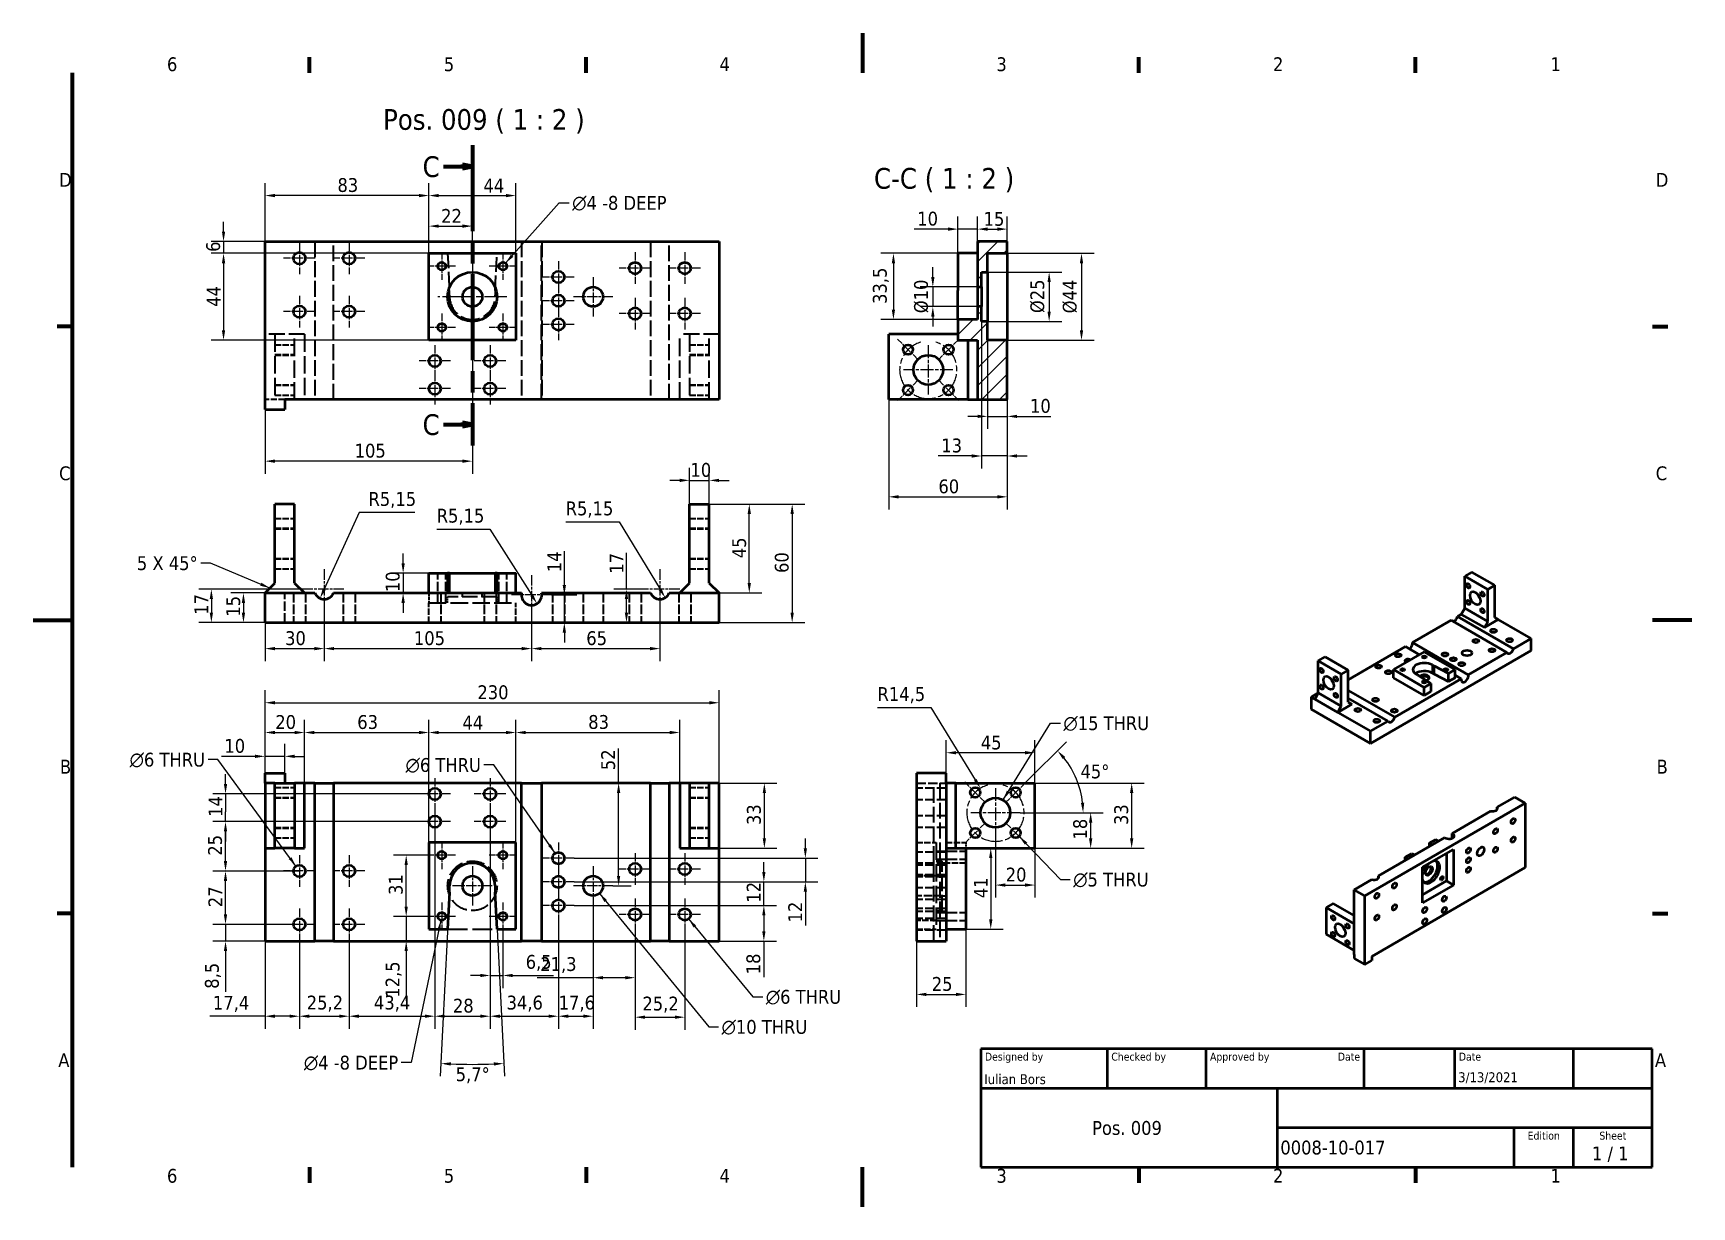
# Model space of a CAD drawing. Header units: millimetres. Extents: x 0 to 840, y 0 to 594.
import ezdxf
from ezdxf.enums import TextEntityAlignment as Align

# ---------------------------------------------------------------- set-up
doc = ezdxf.new("R2010")
doc.units = ezdxf.units.MM
doc.header["$LTSCALE"] = 2
doc.linetypes.add('CHAIN', pattern=[0.3543, 0.2362, -0.0295, 0.0591, -0.0295])
doc.linetypes.add('DASHED', pattern=[0.2068, 0.1655, -0.0413])
for name, color, linetype, lineweight in [('Border (ISO)', 7, 'Continuous', 70), ('Center Mark (ISO)', 7, 'Continuous', 25), ('Centerline (ISO)', 7, 'Continuous', 25), ('Dimension (ISO)', 7, 'Continuous', 25), ('Hatch (ISO)', 7, 'Continuous', 18), ('Hidden (ISO)', 7, 'DASHED', 35), ('Section Line (ISO)', 7, 'CHAIN', 70), ('Symbol (ISO)', 7, 'Continuous', 25), ('Title (ISO)', 7, 'Continuous', 50), ('Visible (ISO)', 7, 'Continuous', 50), ('Visible Narrow (ISO)', 7, 'Continuous', 35)]:
    doc.layers.add(name, color=color, linetype=linetype, lineweight=lineweight)
doc.styles.add('Label Text (ISO)', font='tahoma.ttf')
doc.styles.add('Note Text (ISO)', font='tahoma.ttf')
doc.styles.add('Text Style39', font='tahoma.ttf')
doc.styles.add('Text Style41', font='tahoma.ttf')
doc.styles.add('Text Style45', font='tahoma.ttf')
doc.dimstyles.new('Default - Method 1b (ISO)', dxfattribs={"dimscale": 2, "dimtxt": 3.5, "dimasz": 2.5, "dimexe": 3.175, "dimexo": 0, "dimgap": 0.762, "dimtad": 1, "dimtoh": 1, "dimrnd": 1e-08, "dimtxsty": 'Note Text (ISO)', "dimcen": 0.09, "dimdle": 10, "dimclrd": 256, "dimclre": 256, "dimclrt": 256, "dimazin": 2, "dimtfac": 1, "dimtmove": 0, "dimatfit": 3, "dimfxl": 0, "dimtolj": 1, "dimlwd": -1, "dimlwe": -1, "dimarcsym": 0})
doc.dimstyles.new('Default - Method 1b (ISO)$7', dxfattribs={"dimscale": 2, "dimtxt": 3.5, "dimasz": 2.5, "dimexe": 3.175, "dimexo": 0, "dimgap": 0.762, "dimtad": 1, "dimtoh": 1, "dimrnd": 1e-08, "dimtxsty": 'Note Text (ISO)', "dimcen": 0.09, "dimdle": 10, "dimclrd": 256, "dimclre": 256, "dimclrt": 256, "dimazin": 2, "dimtfac": 1, "dimtmove": 0, "dimatfit": 3, "dimfxl": 0, "dimtolj": 1, "dimlwd": -1, "dimlwe": -1, "dimarcsym": 0})
doc.dimstyles.new('Default - Method 2b (ISO)$7', dxfattribs={"dimscale": 2, "dimtxt": 3.5, "dimasz": 2.5, "dimexe": 3.175, "dimexo": 0, "dimgap": 0.762, "dimtad": 1, "dimtih": 1, "dimtoh": 1, "dimrnd": 1e-08, "dimtxsty": 'Note Text (ISO)', "dimcen": 0.09, "dimdle": 10, "dimclrd": 256, "dimclre": 256, "dimclrt": 256, "dimazin": 2, "dimtfac": 1, "dimtmove": 0, "dimatfit": 3, "dimfxl": 0, "dimtolj": 1, "dimlwd": -1, "dimlwe": -1, "dimarcsym": 0})

msp = doc.modelspace()

# ---------------------------------------------------------------- texts
at = {"layer": 'Symbol (ISO)'}
for s, insert, char_height, attachment_point, style in [('Pos. 009 ( 1 : 2 )', (177.2128, 543.214), 10.48, 7, 'Text Style45'), ('C-C ( 1 : 2 )', (425.8041, 513.3884), 10.5, 7, 'Label Text (ISO)'), ('5 X 45°', (83.3305, 329.2628), 7, 3, 'Note Text (ISO)')]:
    msp.add_mtext(s, dxfattribs=dict(at, insert=insert, char_height=char_height, attachment_point=attachment_point, style=style))
at = {"layer": 'Symbol (ISO)', "char_height": 7, "line_spacing_factor": 0.6125, "style": 'Note Text (ISO)'}
for s, insert, width, attachment_point in [('\\fAIGDT|b0|i0;\\H7.0000;n\\fTahoma|b0|i0;\\H7.0000;4 -8 DEEP', (272.9833, 511.6188), 51.001914, 1), ('\\fAIGDT|b0|i0;\\H7.0000;n\\fTahoma|b0|i0;\\H7.0000;15 THRU', (521.7436, 248.2799), 46.22365, 1), ('\\fAIGDT|b0|i0;\\H7.0000;n\\fTahoma|b0|i0;\\H7.0000;6 THRU', (87.0159, 229.829), 40.918286, 3), ('\\fAIGDT|b0|i0;\\H7.0000;n\\fTahoma|b0|i0;\\H7.0000;6 THRU', (226.7519, 227.1249), 40.918286, 3), ('\\fAIGDT|b0|i0;\\H7.0000;n\\fTahoma|b0|i0;\\H7.0000;5 THRU', (526.7245, 169.1393), 40.918286, 1), ('\\fAIGDT|b0|i0;\\H7.0000;n\\fTahoma|b0|i0;\\H7.0000;6 THRU', (371.0304, 109.7748), 40.918286, 1), ('\\fAIGDT|b0|i0;\\H7.0000;n\\fTahoma|b0|i0;\\H7.0000;10 THRU', (348.6316, 94.5523), 46.22365, 1), ('\\fAIGDT|b0|i0;\\H7.0000;n\\fTahoma|b0|i0;\\H7.0000;4 -8 DEEP', (184.8438, 76.4765), 51.001914, 3)]:
    msp.add_mtext(s, dxfattribs=dict(at, insert=insert, width=width, attachment_point=attachment_point))

# ---------------------------------------------------------------- blocks, each defined once
blk = doc.blocks.new('Borders Default Border')
at = {"layer": 'Border (ISO)'}
for p, q in [((70, 287), (70, 290.9)), ((140, 287), (140, 290.9)), ((280, 287), (280, 290.9)), ((350, 287), (350, 290.9)), ((10, 222.75), (6.1, 222.75)), ((410, 222.75), (413.9, 222.75)), ((10, 74.25), (6.1, 74.25)), ((410, 74.25), (413.9, 74.25)), ((70, 10), (70, 6.1)), ((140, 10), (140, 6.1)), ((280, 10), (280, 6.1)), ((350, 10), (350, 6.1))]:
    blk.add_line(p, q, dxfattribs=at)
at = {"layer": 'Border (ISO)', "flags": 128}
for points in [[(210, 297), (210, 287)], [(10, 10), (10, 287)], [(0, 148.5), (10, 148.5)], [(420, 148.5), (410, 148.5)], [(210, 0), (210, 10)]]:
    blk.add_lwpolyline(points, dxfattribs=at)
at = {"layer": 'Border (ISO)', "char_height": 3.5, "attachment_point": 7, "style": 'Note Text (ISO)'}
for s, insert in [('6', (33.88, 287.33)), ('5', (103.98, 287.33)), ('4', (173.78, 287.4)), ('3', (243.91, 287.33)), ('2', (313.94, 287.4)), ('1', (384.21, 287.4)), ('D', (6.57, 258.13)), ('D', (410.87, 258.13)), ('C', (6.56, 183.81)), ('C', (410.86, 183.81)), ('B', (6.78, 109.63)), ('B', (411.08, 109.63)), ('A', (6.36, 35.38)), ('A', (410.66, 35.38)), ('6', (33.88, 6.03)), ('5', (103.98, 6.03)), ('4', (173.78, 6.1)), ('3', (243.91, 6.03)), ('2', (313.94, 6.1)), ('1', (384.21, 6.1))]:
    blk.add_mtext(s, dxfattribs=dict(at, insert=insert))
blk = doc.blocks.new('2dTransSection0')
at = {"layer": 'Section Line (ISO)', "linetype": 'CHAIN', "ltscale": 46.066563}
blk.add_line((111.21, 268.63), (111.21, 192.62), dxfattribs=at)
at = {"layer": 'Section Line (ISO)', "linetype": 'Continuous', "lineweight": 140}
for p, q in [((111.21, 268.63), (111.21, 257.91)), ((111.21, 203.34), (111.21, 192.62))]:
    blk.add_line(p, q, dxfattribs=at)
at = {"layer": 'Section Line (ISO)', "linetype": 'Continuous'}
for p, q in [((103.87, 263.27), (108.71, 263.27)), ((111.21, 263.27), (108.71, 263.77)), ((108.71, 263.77), (108.71, 262.77)), ((108.71, 263.27), (111.21, 263.27)), ((108.71, 262.77), (111.21, 263.27)), ((103.87, 197.98), (108.71, 197.98)), ((111.21, 197.98), (108.71, 198.48)), ((108.71, 198.48), (108.71, 197.48)), ((108.71, 197.98), (111.21, 197.98)), ((108.71, 197.48), (111.21, 197.98))]:
    blk.add_line(p, q, dxfattribs=at)
at = {"layer": 'Section Line (ISO)', "linetype": 'Continuous', "flags": 128}
for points in [[(108.71, 262.77), (111.21, 263.27)], [(108.71, 197.48), (111.21, 197.98)]]:
    blk.add_lwpolyline(points, dxfattribs=at)
at = {"layer": 'Section Line (ISO)'}
for points in [[(108.71, 262.77), (111.21, 263.27), (108.71, 263.77), (108.71, 262.77)], [(108.71, 197.48), (111.21, 197.98), (108.71, 198.48), (108.71, 197.48)]]:
    blk.add_solid(points, dxfattribs=at)
at = {"layer": 'Section Line (ISO)', "char_height": 5.25, "attachment_point": 7, "style": 'Label Text (ISO)'}
for insert in [(98.6, 260.5), (98.6, 195.22)]:
    blk.add_mtext('C', dxfattribs=dict(at, insert=insert))
blk = doc.blocks.new('*D6')
at = {"layer": 'Defpoints', "color": 0}
for p in [(137.41, 240.05), (117.41, 214.46), (137.41, 214.46)]:
    blk.add_point(p, dxfattribs=at)
at = {"layer": 'Dimension (ISO)'}
for p, q in [((117.41, 214.46), (117.41, 246.4)), ((137.41, 214.46), (137.41, 246.4)), ((122.41, 240.05), (132.41, 240.05))]:
    blk.add_line(p, q, dxfattribs=at)
for points in [[(122.41, 240.88), (122.41, 239.22), (117.41, 240.05)], [(132.41, 240.88), (132.41, 239.22), (137.41, 240.05)]]:
    blk.add_solid(points, dxfattribs=at)
at = {"layer": 'Dimension (ISO)', "insert": (122.61, 248.87), "char_height": 7, "attachment_point": 1, "style": 'Note Text (ISO)'}
blk.add_mtext('\\A1;20', dxfattribs=at)
blk = doc.blocks.new('*D7')
at = {"layer": 'Defpoints', "color": 0}
for p in [(127.41, 227.99), (117.41, 219.46), (127.41, 219.46)]:
    blk.add_point(p, dxfattribs=at)
at = {"layer": 'Dimension (ISO)'}
for p, q in [((112.41, 227.99), (95.3, 227.99)), ((117.41, 219.46), (117.41, 234.34)), ((127.41, 227.99), (117.41, 227.99)), ((127.41, 219.46), (127.41, 234.34)), ((132.41, 227.99), (137.41, 227.99))]:
    blk.add_line(p, q, dxfattribs=at)
for points in [[(112.41, 228.83), (112.41, 227.16), (117.41, 227.99)], [(132.41, 228.83), (132.41, 227.16), (127.41, 227.99)]]:
    blk.add_solid(points, dxfattribs=at)
at = {"layer": 'Dimension (ISO)', "insert": (96.83, 236.8), "char_height": 7, "attachment_point": 1, "style": 'Note Text (ISO)'}
blk.add_mtext('\\A1;10', dxfattribs=at)
blk = doc.blocks.new('*D8')
at = {"layer": 'Defpoints', "color": 0}
for p in [(200.41, 240.05), (137.41, 214.46), (200.41, 184.46)]:
    blk.add_point(p, dxfattribs=at)
at = {"layer": 'Dimension (ISO)'}
for p, q in [((137.41, 214.46), (137.41, 246.4)), ((200.41, 184.46), (200.41, 246.4)), ((142.41, 240.05), (195.41, 240.05))]:
    blk.add_line(p, q, dxfattribs=at)
for points in [[(142.41, 240.88), (142.41, 239.22), (137.41, 240.05)], [(195.41, 240.88), (195.41, 239.22), (200.41, 240.05)]]:
    blk.add_solid(points, dxfattribs=at)
at = {"layer": 'Dimension (ISO)', "insert": (164.13, 248.87), "char_height": 7, "attachment_point": 1, "style": 'Note Text (ISO)'}
blk.add_mtext('\\A1;63', dxfattribs=at)
blk = doc.blocks.new('*D9')
at = {"layer": 'Defpoints', "color": 0}
for p in [(244.41, 240.05), (200.41, 184.46), (244.41, 184.46)]:
    blk.add_point(p, dxfattribs=at)
at = {"layer": 'Dimension (ISO)'}
for p, q in [((200.41, 184.46), (200.41, 246.4)), ((244.41, 184.46), (244.41, 246.4)), ((205.41, 240.05), (239.41, 240.05))]:
    blk.add_line(p, q, dxfattribs=at)
for points in [[(205.41, 240.88), (205.41, 239.22), (200.41, 240.05)], [(239.41, 240.88), (239.41, 239.22), (244.41, 240.05)]]:
    blk.add_solid(points, dxfattribs=at)
at = {"layer": 'Dimension (ISO)', "insert": (217.37, 248.57), "char_height": 7, "attachment_point": 1, "style": 'Note Text (ISO)'}
blk.add_mtext('\\A1;44', dxfattribs=at)
blk = doc.blocks.new('*D10')
at = {"layer": 'Defpoints', "color": 0}
for p in [(327.41, 240.05), (327.41, 214.46), (244.41, 184.46)]:
    blk.add_point(p, dxfattribs=at)
at = {"layer": 'Dimension (ISO)'}
for p, q in [((244.41, 184.46), (244.41, 246.4)), ((327.41, 214.46), (327.41, 246.4)), ((249.41, 240.05), (322.41, 240.05))]:
    blk.add_line(p, q, dxfattribs=at)
for points in [[(249.41, 240.88), (249.41, 239.22), (244.41, 240.05)], [(322.41, 240.88), (322.41, 239.22), (327.41, 240.05)]]:
    blk.add_solid(points, dxfattribs=at)
at = {"layer": 'Dimension (ISO)', "insert": (281.1, 248.89), "char_height": 7, "attachment_point": 1, "style": 'Note Text (ISO)'}
blk.add_mtext('\\A1;83', dxfattribs=at)
blk = doc.blocks.new('*D11')
at = {"layer": 'Defpoints', "color": 0}
for p in [(347.41, 255.13), (117.41, 181.46), (347.41, 181.46)]:
    blk.add_point(p, dxfattribs=at)
at = {"layer": 'Dimension (ISO)'}
for p, q in [((117.41, 181.46), (117.41, 261.48)), ((347.41, 181.46), (347.41, 261.48)), ((122.41, 255.13), (342.41, 255.13))]:
    blk.add_line(p, q, dxfattribs=at)
for points in [[(122.41, 255.96), (122.41, 254.29), (117.41, 255.13)], [(342.41, 255.96), (342.41, 254.29), (347.41, 255.13)]]:
    blk.add_solid(points, dxfattribs=at)
at = {"layer": 'Dimension (ISO)', "insert": (224.98, 263.94), "char_height": 7, "attachment_point": 1, "style": 'Note Text (ISO)'}
blk.add_mtext('\\A1;230', dxfattribs=at)
blk = doc.blocks.new('*D12')
at = {"layer": 'Defpoints', "color": 0}
for p in [(222.41, 390.46), (210.85, 159.21), (234.91, 140.46), (217.11, 72.15)]:
    blk.add_point(p, dxfattribs=at)
at = {"layer": 'Dimension (ISO)'}
for p, q in [((210.85, 159.21), (206.2, 66.17)), ((234.91, 140.46), (238.63, 66.17))]:
    blk.add_line(p, q, dxfattribs=at)
blk.add_arc((222.41, 390.46), 318.35, 268.03749, 271.96251, dxfattribs=at)
for points in [[(211.47, 71.46), (211.54, 73.13), (206.51, 72.51)], [(233.28, 73.13), (233.35, 71.46), (238.31, 72.51)]]:
    blk.add_solid(points, dxfattribs=at)
at = {"layer": 'Dimension (ISO)', "insert": (213.96, 70.59), "char_height": 7, "attachment_point": 1, "style": 'Note Text (ISO)'}
blk.add_mtext('\\A1;5,7°', dxfattribs=at)
blk = doc.blocks.new('*D13')
at = {"layer": 'Defpoints', "color": 0}
for p in [(222.41, 496.36), (200.41, 482.59), (222.41, 478.09)]:
    blk.add_point(p, dxfattribs=at)
at = {"layer": 'Dimension (ISO)'}
for p, q in [((200.41, 482.59), (200.41, 502.71)), ((205.41, 496.36), (217.41, 496.36)), ((222.41, 478.09), (222.41, 502.71))]:
    blk.add_line(p, q, dxfattribs=at)
for points in [[(205.41, 497.19), (205.41, 495.52), (200.41, 496.36)], [(217.41, 497.19), (217.41, 495.52), (222.41, 496.36)]]:
    blk.add_solid(points, dxfattribs=at)
at = {"layer": 'Dimension (ISO)', "insert": (206.62, 505.03), "char_height": 7, "attachment_point": 1, "style": 'Note Text (ISO)'}
blk.add_mtext('\\A1;22', dxfattribs=at)
blk = doc.blocks.new('*D14')
at = {"layer": 'Defpoints', "color": 0}
for p in [(117.41, 134.46), (134.84, 134.96), (134.84, 96.46)]:
    blk.add_point(p, dxfattribs=at)
at = {"layer": 'Dimension (ISO)'}
for p, q in [((117.41, 134.46), (117.41, 90.11)), ((134.84, 134.96), (134.84, 90.11)), ((117.41, 96.46), (89.51, 96.46)), ((129.84, 96.46), (122.41, 96.46))]:
    blk.add_line(p, q, dxfattribs=at)
for points in [[(122.41, 97.3), (122.41, 95.63), (117.41, 96.46)], [(129.84, 97.3), (129.84, 95.63), (134.84, 96.46)]]:
    blk.add_solid(points, dxfattribs=at)
at = {"layer": 'Dimension (ISO)', "insert": (91.03, 106.75), "char_height": 7, "attachment_point": 1, "style": 'Note Text (ISO)'}
blk.add_mtext('\\A1;17,4', dxfattribs=at)
blk = doc.blocks.new('*D15')
at = {"layer": 'Defpoints', "color": 0}
for p in [(134.84, 134.96), (159.99, 134.96), (159.99, 96.46)]:
    blk.add_point(p, dxfattribs=at)
at = {"layer": 'Dimension (ISO)'}
for p, q in [((134.84, 134.96), (134.84, 90.11)), ((159.99, 134.96), (159.99, 90.11)), ((139.84, 96.46), (154.99, 96.46))]:
    blk.add_line(p, q, dxfattribs=at)
for points in [[(139.84, 97.3), (139.84, 95.63), (134.84, 96.46)], [(154.99, 97.3), (154.99, 95.63), (159.99, 96.46)]]:
    blk.add_solid(points, dxfattribs=at)
at = {"layer": 'Dimension (ISO)', "insert": (138.54, 106.87), "char_height": 7, "attachment_point": 1, "style": 'Note Text (ISO)'}
blk.add_mtext('\\A1;25,2', dxfattribs=at)
blk = doc.blocks.new('*D16')
at = {"layer": 'Defpoints', "color": 0}
for p in [(203.41, 200.96), (159.99, 134.96), (203.41, 96.46)]:
    blk.add_point(p, dxfattribs=at)
at = {"layer": 'Dimension (ISO)'}
for p, q in [((203.41, 200.96), (203.41, 90.11)), ((159.99, 134.96), (159.99, 90.11)), ((164.99, 96.46), (198.41, 96.46))]:
    blk.add_line(p, q, dxfattribs=at)
for points in [[(164.99, 97.3), (164.99, 95.63), (159.99, 96.46)], [(198.41, 97.3), (198.41, 95.63), (203.41, 96.46)]]:
    blk.add_solid(points, dxfattribs=at)
at = {"layer": 'Dimension (ISO)', "insert": (172.57, 106.87), "char_height": 7, "attachment_point": 1, "style": 'Note Text (ISO)'}
blk.add_mtext('\\A1;43,4', dxfattribs=at)
blk = doc.blocks.new('*D17')
at = {"layer": 'Defpoints', "color": 0}
for p in [(203.41, 200.96), (231.41, 200.96), (231.41, 96.46)]:
    blk.add_point(p, dxfattribs=at)
at = {"layer": 'Dimension (ISO)'}
for p, q in [((203.41, 200.96), (203.41, 90.11)), ((231.41, 200.96), (231.41, 90.11)), ((208.41, 96.46), (226.41, 96.46))]:
    blk.add_line(p, q, dxfattribs=at)
for points in [[(208.41, 97.3), (208.41, 95.63), (203.41, 96.46)], [(226.41, 97.3), (226.41, 95.63), (231.41, 96.46)]]:
    blk.add_solid(points, dxfattribs=at)
at = {"layer": 'Dimension (ISO)', "insert": (212.58, 105.31), "char_height": 7, "attachment_point": 1, "style": 'Note Text (ISO)'}
blk.add_mtext('\\A1;28', dxfattribs=at)
blk = doc.blocks.new('*D18')
at = {"layer": 'Defpoints', "color": 0}
for p in [(231.41, 186.96), (237.91, 139.96), (237.91, 117.09)]:
    blk.add_point(p, dxfattribs=at)
at = {"layer": 'Dimension (ISO)'}
for p, q in [((231.41, 186.96), (231.41, 110.74)), ((237.91, 139.96), (237.91, 110.74)), ((226.41, 117.09), (221.41, 117.09)), ((231.41, 117.09), (237.91, 117.09)), ((242.91, 117.09), (263.48, 117.09))]:
    blk.add_line(p, q, dxfattribs=at)
for points in [[(226.41, 117.92), (226.41, 116.25), (231.41, 117.09)], [(242.91, 117.92), (242.91, 116.25), (237.91, 117.09)]]:
    blk.add_solid(points, dxfattribs=at)
at = {"layer": 'Dimension (ISO)', "insert": (249.43, 127.48), "char_height": 7, "attachment_point": 1, "style": 'Note Text (ISO)'}
blk.add_mtext('\\A1;6,5', dxfattribs=at)
blk = doc.blocks.new('*D19')
at = {"layer": 'Defpoints', "color": 0}
for p in [(231.41, 186.96), (266, 144.46), (266, 96.46)]:
    blk.add_point(p, dxfattribs=at)
at = {"layer": 'Dimension (ISO)'}
for p, q in [((231.41, 186.96), (231.41, 90.11)), ((266, 144.46), (266, 90.11)), ((236.41, 96.46), (261, 96.46))]:
    blk.add_line(p, q, dxfattribs=at)
for points in [[(236.41, 97.3), (236.41, 95.63), (231.41, 96.46)], [(261, 97.3), (261, 95.63), (266, 96.46)]]:
    blk.add_solid(points, dxfattribs=at)
at = {"layer": 'Dimension (ISO)', "insert": (239.75, 106.87), "char_height": 7, "attachment_point": 1, "style": 'Note Text (ISO)'}
blk.add_mtext('\\A1;34,6', dxfattribs=at)
blk = doc.blocks.new('*D20')
at = {"layer": 'Defpoints', "color": 0}
for p in [(283.58, 152.46), (266, 144.46), (283.58, 96.46)]:
    blk.add_point(p, dxfattribs=at)
at = {"layer": 'Dimension (ISO)'}
for p, q in [((283.58, 152.46), (283.58, 90.11)), ((266, 144.46), (266, 90.11)), ((271, 96.46), (278.58, 96.46))]:
    blk.add_line(p, q, dxfattribs=at)
for points in [[(271, 97.3), (271, 95.63), (266, 96.46)], [(278.58, 97.3), (278.58, 95.63), (283.58, 96.46)]]:
    blk.add_solid(points, dxfattribs=at)
at = {"layer": 'Dimension (ISO)', "insert": (266.14, 106.86), "char_height": 7, "attachment_point": 1, "style": 'Note Text (ISO)'}
blk.add_mtext('\\A1;17,6', dxfattribs=at)
blk = doc.blocks.new('*D21')
at = {"layer": 'Defpoints', "color": 0}
for p in [(283.58, 152.46), (304.84, 139.96), (304.84, 115.96)]:
    blk.add_point(p, dxfattribs=at)
at = {"layer": 'Dimension (ISO)'}
for p, q in [((283.58, 152.46), (283.58, 109.61)), ((304.84, 139.96), (304.84, 109.61)), ((283.58, 115.96), (255.26, 115.96)), ((299.84, 115.96), (288.58, 115.96))]:
    blk.add_line(p, q, dxfattribs=at)
for points in [[(288.58, 116.8), (288.58, 115.13), (283.58, 115.96)], [(299.84, 116.8), (299.84, 115.13), (304.84, 115.96)]]:
    blk.add_solid(points, dxfattribs=at)
at = {"layer": 'Dimension (ISO)', "insert": (256.79, 126.37), "char_height": 7, "attachment_point": 1, "style": 'Note Text (ISO)'}
blk.add_mtext('\\A1;21,3', dxfattribs=at)
blk = doc.blocks.new('*D22')
at = {"layer": 'Defpoints', "color": 0}
for p in [(304.84, 139.96), (329.99, 139.96), (329.99, 95.96)]:
    blk.add_point(p, dxfattribs=at)
at = {"layer": 'Dimension (ISO)'}
for p, q in [((304.84, 139.96), (304.84, 89.61)), ((329.99, 139.96), (329.99, 89.61)), ((309.84, 95.96), (324.99, 95.96))]:
    blk.add_line(p, q, dxfattribs=at)
for points in [[(309.84, 96.8), (309.84, 95.13), (304.84, 95.96)], [(324.99, 96.8), (324.99, 95.13), (329.99, 95.96)]]:
    blk.add_solid(points, dxfattribs=at)
at = {"layer": 'Dimension (ISO)', "insert": (308.54, 106.37), "char_height": 7, "attachment_point": 1, "style": 'Note Text (ISO)'}
blk.add_mtext('\\A1;25,2', dxfattribs=at)
blk = doc.blocks.new('*D23')
at = {"layer": 'Defpoints', "color": 0}
for p in [(97.41, 142.96), (126.84, 142.96), (117.41, 134.46)]:
    blk.add_point(p, dxfattribs=at)
at = {"layer": 'Dimension (ISO)'}
for p, q in [((97.41, 147.96), (97.41, 152.96)), ((126.84, 142.96), (91.06, 142.96)), ((97.41, 142.96), (97.41, 134.46)), ((117.41, 134.46), (91.06, 134.46)), ((97.41, 129.46), (97.41, 108.84))]:
    blk.add_line(p, q, dxfattribs=at)
for points in [[(96.58, 147.96), (98.24, 147.96), (97.41, 142.96)], [(96.58, 129.46), (98.24, 129.46), (97.41, 134.46)]]:
    blk.add_solid(points, dxfattribs=at)
at = {"layer": 'Dimension (ISO)', "insert": (86.99, 110.36), "char_height": 7, "attachment_point": 1, "rotation": 90, "style": 'Note Text (ISO)'}
blk.add_mtext('\\A1;8,5', dxfattribs=at)
blk = doc.blocks.new('*D24')
at = {"layer": 'Defpoints', "color": 0}
for p in [(188.91, 146.96), (199.91, 146.96), (142.66, 134.46)]:
    blk.add_point(p, dxfattribs=at)
at = {"layer": 'Dimension (ISO)'}
for p, q in [((188.91, 151.96), (188.91, 156.96)), ((199.91, 146.96), (182.56, 146.96)), ((188.91, 146.96), (188.91, 134.46)), ((142.66, 134.46), (195.26, 134.46)), ((188.91, 129.46), (188.91, 104.3))]:
    blk.add_line(p, q, dxfattribs=at)
for points in [[(188.08, 151.96), (189.75, 151.96), (188.91, 146.96)], [(188.08, 129.46), (189.75, 129.46), (188.91, 134.46)]]:
    blk.add_solid(points, dxfattribs=at)
at = {"layer": 'Dimension (ISO)', "insert": (178.51, 105.82), "char_height": 7, "attachment_point": 1, "rotation": 90, "style": 'Note Text (ISO)'}
blk.add_mtext('\\A1;12,5', dxfattribs=at)
blk = doc.blocks.new('*D25')
at = {"layer": 'Defpoints', "color": 0}
for p in [(188.91, 177.96), (199.91, 177.96), (199.91, 146.96)]:
    blk.add_point(p, dxfattribs=at)
at = {"layer": 'Dimension (ISO)'}
for p, q in [((199.91, 177.96), (182.56, 177.96)), ((188.91, 151.96), (188.91, 172.96)), ((199.91, 146.96), (182.56, 146.96))]:
    blk.add_line(p, q, dxfattribs=at)
for points in [[(188.08, 172.96), (189.75, 172.96), (188.91, 177.96)], [(188.08, 151.96), (189.75, 151.96), (188.91, 146.96)]]:
    blk.add_solid(points, dxfattribs=at)
at = {"layer": 'Dimension (ISO)', "insert": (180.1, 157.82), "char_height": 7, "attachment_point": 1, "rotation": 90, "style": 'Note Text (ISO)'}
blk.add_mtext('\\A1;31', dxfattribs=at)
blk = doc.blocks.new('*D26')
at = {"layer": 'Defpoints', "color": 0}
for p in [(97.41, 169.96), (134.84, 169.96), (134.84, 142.96)]:
    blk.add_point(p, dxfattribs=at)
at = {"layer": 'Dimension (ISO)'}
for p, q in [((134.84, 169.96), (91.06, 169.96)), ((97.41, 147.96), (97.41, 164.96)), ((134.84, 142.96), (91.06, 142.96))]:
    blk.add_line(p, q, dxfattribs=at)
for points in [[(96.58, 164.96), (98.24, 164.96), (97.41, 169.96)], [(96.58, 147.96), (98.24, 147.96), (97.41, 142.96)]]:
    blk.add_solid(points, dxfattribs=at)
at = {"layer": 'Dimension (ISO)', "insert": (88.74, 151.64), "char_height": 7, "attachment_point": 1, "rotation": 90, "style": 'Note Text (ISO)'}
blk.add_mtext('\\A1;27', dxfattribs=at)
blk = doc.blocks.new('*D27')
at = {"layer": 'Defpoints', "color": 0}
for p in [(97.41, 194.96), (203.41, 194.96), (126.84, 169.96)]:
    blk.add_point(p, dxfattribs=at)
at = {"layer": 'Dimension (ISO)'}
for p, q in [((203.41, 194.96), (91.06, 194.96)), ((97.41, 174.96), (97.41, 189.96)), ((126.84, 169.96), (91.06, 169.96))]:
    blk.add_line(p, q, dxfattribs=at)
for points in [[(96.58, 189.96), (98.24, 189.96), (97.41, 194.96)], [(96.58, 174.96), (98.24, 174.96), (97.41, 169.96)]]:
    blk.add_solid(points, dxfattribs=at)
at = {"layer": 'Dimension (ISO)', "insert": (88.59, 177.71), "char_height": 7, "attachment_point": 1, "rotation": 90, "style": 'Note Text (ISO)'}
blk.add_mtext('\\A1;25', dxfattribs=at)
blk = doc.blocks.new('*D28')
at = {"layer": 'Defpoints', "color": 0}
for p in [(203.41, 208.96), (97.41, 194.96), (203.41, 194.96)]:
    blk.add_point(p, dxfattribs=at)
at = {"layer": 'Dimension (ISO)'}
for p, q in [((97.41, 213.96), (97.41, 218.96)), ((203.41, 208.96), (91.06, 208.96)), ((97.41, 208.96), (97.41, 203.96)), ((97.41, 203.96), (97.41, 199.96)), ((203.41, 194.96), (91.06, 194.96)), ((97.41, 194.96), (97.41, 199.96)), ((97.41, 189.96), (97.41, 184.96))]:
    blk.add_line(p, q, dxfattribs=at)
for points in [[(96.58, 213.96), (98.24, 213.96), (97.41, 208.96)], [(96.58, 189.96), (98.24, 189.96), (97.41, 194.96)]]:
    blk.add_solid(points, dxfattribs=at)
at = {"layer": 'Dimension (ISO)', "insert": (88.86, 197.36), "char_height": 7, "attachment_point": 1, "rotation": 90, "style": 'Note Text (ISO)'}
blk.add_mtext('\\A1;14', dxfattribs=at)
blk = doc.blocks.new('*D29')
at = {"layer": 'Defpoints', "color": 0}
for p in [(274, 152.46), (370.04, 152.46), (312.66, 134.46)]:
    blk.add_point(p, dxfattribs=at)
at = {"layer": 'Dimension (ISO)'}
for p, q in [((274, 152.46), (376.39, 152.46)), ((370.04, 147.46), (370.04, 139.46)), ((312.66, 134.46), (376.39, 134.46)), ((370.04, 134.46), (370.04, 116.16))]:
    blk.add_line(p, q, dxfattribs=at)
for points in [[(369.21, 147.46), (370.87, 147.46), (370.04, 152.46)], [(369.21, 139.46), (370.87, 139.46), (370.04, 134.46)]]:
    blk.add_solid(points, dxfattribs=at)
at = {"layer": 'Dimension (ISO)', "insert": (361.2, 117.68), "char_height": 7, "attachment_point": 1, "rotation": 90, "style": 'Note Text (ISO)'}
blk.add_mtext('\\A1;18', dxfattribs=at)
blk = doc.blocks.new('*D30')
at = {"layer": 'Defpoints', "color": 0}
for p in [(274, 164.46), (370.04, 164.46), (274, 152.46)]:
    blk.add_point(p, dxfattribs=at)
at = {"layer": 'Dimension (ISO)'}
for p, q in [((370.04, 169.46), (370.04, 174.46)), ((274, 164.46), (376.39, 164.46)), ((370.04, 152.46), (370.04, 164.46)), ((274, 152.46), (376.39, 152.46)), ((370.04, 147.46), (370.04, 142.46))]:
    blk.add_line(p, q, dxfattribs=at)
for points in [[(369.21, 169.46), (370.87, 169.46), (370.04, 164.46)], [(369.21, 147.46), (370.87, 147.46), (370.04, 152.46)]]:
    blk.add_solid(points, dxfattribs=at)
at = {"layer": 'Dimension (ISO)', "insert": (361.37, 153.95), "char_height": 7, "attachment_point": 1, "rotation": 90, "style": 'Note Text (ISO)'}
blk.add_mtext('\\A1;12', dxfattribs=at)
blk = doc.blocks.new('*D31')
at = {"layer": 'Defpoints', "color": 0}
for p in [(274, 176.46), (391.07, 176.46), (274, 164.46)]:
    blk.add_point(p, dxfattribs=at)
at = {"layer": 'Dimension (ISO)'}
for p, q in [((391.07, 181.46), (391.07, 186.46)), ((274, 176.46), (397.42, 176.46)), ((391.07, 176.46), (391.07, 164.46)), ((274, 164.46), (397.42, 164.46)), ((391.07, 159.46), (391.07, 142.39))]:
    blk.add_line(p, q, dxfattribs=at)
for points in [[(390.23, 181.46), (391.9, 181.46), (391.07, 176.46)], [(390.23, 159.46), (391.9, 159.46), (391.07, 164.46)]]:
    blk.add_solid(points, dxfattribs=at)
at = {"layer": 'Dimension (ISO)', "insert": (382.4, 143.91), "char_height": 7, "attachment_point": 1, "rotation": 90, "style": 'Note Text (ISO)'}
blk.add_mtext('\\A1;12', dxfattribs=at)
blk = doc.blocks.new('*D32')
at = {"layer": 'Defpoints', "color": 0}
for p in [(293.46, 214.46), (296.49, 214.46), (293.58, 162.46)]:
    blk.add_point(p, dxfattribs=at)
at = {"layer": 'Dimension (ISO)'}
for p, q in [((296.49, 214.46), (296.49, 232.02)), ((296.49, 167.46), (296.49, 209.46)), ((293.58, 162.46), (302.84, 162.46))]:
    blk.add_line(p, q, dxfattribs=at)
for points in [[(295.65, 209.46), (297.32, 209.46), (296.49, 214.46)], [(295.65, 167.46), (297.32, 167.46), (296.49, 162.46)]]:
    blk.add_solid(points, dxfattribs=at)
at = {"layer": 'Dimension (ISO)', "insert": (287.67, 220.99), "char_height": 7, "attachment_point": 1, "rotation": 90, "style": 'Note Text (ISO)'}
blk.add_mtext('\\A1;52', dxfattribs=at)
blk = doc.blocks.new('*D33')
at = {"layer": 'Defpoints', "color": 0}
for p in [(342.41, 214.46), (370.3, 214.46), (342.41, 181.46)]:
    blk.add_point(p, dxfattribs=at)
at = {"layer": 'Dimension (ISO)'}
for p, q in [((342.41, 214.46), (376.65, 214.46)), ((370.3, 186.46), (370.3, 209.46)), ((342.41, 181.46), (376.65, 181.46))]:
    blk.add_line(p, q, dxfattribs=at)
for points in [[(369.47, 209.46), (371.13, 209.46), (370.3, 214.46)], [(369.47, 186.46), (371.13, 186.46), (370.3, 181.46)]]:
    blk.add_solid(points, dxfattribs=at)
at = {"layer": 'Dimension (ISO)', "insert": (361.48, 193.21), "char_height": 7, "attachment_point": 1, "rotation": 90, "style": 'Note Text (ISO)'}
blk.add_mtext('\\A1;33', dxfattribs=at)
blk = doc.blocks.new('*D34')
at = {"layer": 'Defpoints', "color": 0}
for p in [(147.41, 302.52), (117.41, 295.67), (147.41, 282.52)]:
    blk.add_point(p, dxfattribs=at)
at = {"layer": 'Dimension (ISO)'}
for p, q in [((147.41, 302.52), (147.41, 276.17)), ((117.41, 295.67), (117.41, 276.17)), ((122.41, 282.52), (142.41, 282.52))]:
    blk.add_line(p, q, dxfattribs=at)
for points in [[(122.41, 283.35), (122.41, 281.68), (117.41, 282.52)], [(142.41, 283.35), (142.41, 281.68), (147.41, 282.52)]]:
    blk.add_solid(points, dxfattribs=at)
at = {"layer": 'Dimension (ISO)', "insert": (127.58, 291.33), "char_height": 7, "attachment_point": 1, "style": 'Note Text (ISO)'}
blk.add_mtext('\\A1;30', dxfattribs=at)
blk = doc.blocks.new('*D35')
at = {"layer": 'Defpoints', "color": 0}
for p in [(147.41, 302.52), (252.41, 299.52), (252.41, 282.52)]:
    blk.add_point(p, dxfattribs=at)
at = {"layer": 'Dimension (ISO)'}
for p, q in [((147.41, 302.52), (147.41, 276.17)), ((252.41, 299.52), (252.41, 276.17)), ((152.41, 282.52), (247.41, 282.52))]:
    blk.add_line(p, q, dxfattribs=at)
for points in [[(152.41, 283.35), (152.41, 281.68), (147.41, 282.52)], [(247.41, 283.35), (247.41, 281.68), (252.41, 282.52)]]:
    blk.add_solid(points, dxfattribs=at)
at = {"layer": 'Dimension (ISO)', "insert": (192.81, 291.33), "char_height": 7, "attachment_point": 1, "style": 'Note Text (ISO)'}
blk.add_mtext('\\A1;105', dxfattribs=at)
blk = doc.blocks.new('*D36')
at = {"layer": 'Defpoints', "color": 0}
for p in [(317.41, 302.52), (252.41, 299.52), (317.41, 282.52)]:
    blk.add_point(p, dxfattribs=at)
at = {"layer": 'Dimension (ISO)'}
for p, q in [((317.41, 302.52), (317.41, 276.17)), ((252.41, 299.52), (252.41, 276.17)), ((257.41, 282.52), (312.41, 282.52))]:
    blk.add_line(p, q, dxfattribs=at)
for points in [[(257.41, 283.35), (257.41, 281.68), (252.41, 282.52)], [(312.41, 283.35), (312.41, 281.68), (317.41, 282.52)]]:
    blk.add_solid(points, dxfattribs=at)
at = {"layer": 'Dimension (ISO)', "insert": (280.11, 291.32), "char_height": 7, "attachment_point": 1, "style": 'Note Text (ISO)'}
blk.add_mtext('\\A1;65', dxfattribs=at)
blk = doc.blocks.new('*D37')
at = {"layer": 'Defpoints', "color": 0}
for p in [(200.41, 320.67), (187.36, 310.67), (187.36, 310.67)]:
    blk.add_point(p, dxfattribs=at)
at = {"layer": 'Dimension (ISO)'}
for p, q in [((187.36, 325.67), (187.36, 330.67)), ((200.41, 320.67), (181.01, 320.67)), ((187.36, 320.67), (187.36, 310.67)), ((187.36, 305.67), (187.36, 300.67))]:
    blk.add_line(p, q, dxfattribs=at)
for points in [[(186.53, 325.67), (188.2, 325.67), (187.36, 320.67)], [(186.53, 305.67), (188.2, 305.67), (187.36, 310.67)]]:
    blk.add_solid(points, dxfattribs=at)
at = {"layer": 'Dimension (ISO)', "insert": (178.55, 311.14), "char_height": 7, "attachment_point": 1, "rotation": 90, "style": 'Note Text (ISO)'}
blk.add_mtext('\\A1;10', dxfattribs=at)
blk = doc.blocks.new('*D38')
at = {"layer": 'Defpoints', "color": 0}
for p in [(117.41, 310.67), (106.49, 295.67), (117.41, 295.67)]:
    blk.add_point(p, dxfattribs=at)
at = {"layer": 'Dimension (ISO)'}
for p, q in [((117.41, 310.67), (100.14, 310.67)), ((106.49, 305.67), (106.49, 300.67)), ((117.41, 295.67), (100.14, 295.67))]:
    blk.add_line(p, q, dxfattribs=at)
for points in [[(105.66, 305.67), (107.33, 305.67), (106.49, 310.67)], [(105.66, 300.67), (107.33, 300.67), (106.49, 295.67)]]:
    blk.add_solid(points, dxfattribs=at)
at = {"layer": 'Dimension (ISO)', "insert": (97.8, 298.69), "char_height": 7, "attachment_point": 1, "rotation": 90, "style": 'Note Text (ISO)'}
blk.add_mtext('\\A1;15', dxfattribs=at)
blk = doc.blocks.new('*D39')
at = {"layer": 'Defpoints', "color": 0}
for p in [(137.41, 312.67), (90.24, 295.67), (117.41, 295.67)]:
    blk.add_point(p, dxfattribs=at)
at = {"layer": 'Dimension (ISO)'}
for p, q in [((137.41, 312.67), (83.89, 312.67)), ((90.24, 307.67), (90.24, 300.67)), ((117.41, 295.67), (83.89, 295.67))]:
    blk.add_line(p, q, dxfattribs=at)
for points in [[(89.41, 307.67), (91.07, 307.67), (90.24, 312.67)], [(89.41, 300.67), (91.07, 300.67), (90.24, 295.67)]]:
    blk.add_solid(points, dxfattribs=at)
at = {"layer": 'Dimension (ISO)', "insert": (81.69, 299.62), "char_height": 7, "attachment_point": 1, "rotation": 90, "style": 'Note Text (ISO)'}
blk.add_mtext('\\A1;17', dxfattribs=at)
blk = doc.blocks.new('*D40')
at = {"layer": 'Defpoints', "color": 0}
for p in [(262.56, 309.67), (269, 295.67), (273.56, 295.67)]:
    blk.add_point(p, dxfattribs=at)
at = {"layer": 'Dimension (ISO)'}
for p, q in [((269, 314.67), (269, 331.92)), ((262.56, 309.67), (275.35, 309.67)), ((269, 295.67), (269, 309.67)), ((269, 290.67), (269, 285.67))]:
    blk.add_line(p, q, dxfattribs=at)
for points in [[(268.17, 314.67), (269.84, 314.67), (269, 309.67)], [(268.17, 290.67), (269.84, 290.67), (269, 295.67)]]:
    blk.add_solid(points, dxfattribs=at)
at = {"layer": 'Dimension (ISO)', "insert": (260.46, 321.19), "char_height": 7, "attachment_point": 1, "rotation": 90, "style": 'Note Text (ISO)'}
blk.add_mtext('\\A1;14', dxfattribs=at)
blk = doc.blocks.new('*D41')
at = {"layer": 'Defpoints', "color": 0}
for p in [(307.41, 312.67), (300.47, 295.67), (307.84, 295.67)]:
    blk.add_point(p, dxfattribs=at)
at = {"layer": 'Dimension (ISO)'}
for p, q in [((300.47, 312.67), (300.47, 331.05)), ((307.41, 312.67), (294.12, 312.67)), ((300.47, 300.67), (300.47, 307.67)), ((307.84, 295.67), (294.12, 295.67))]:
    blk.add_line(p, q, dxfattribs=at)
for points in [[(299.63, 307.67), (301.3, 307.67), (300.47, 312.67)], [(299.63, 300.67), (301.3, 300.67), (300.47, 295.67)]]:
    blk.add_solid(points, dxfattribs=at)
at = {"layer": 'Dimension (ISO)', "insert": (291.92, 320.43), "char_height": 7, "attachment_point": 1, "rotation": 90, "style": 'Note Text (ISO)'}
blk.add_mtext('\\A1;17', dxfattribs=at)
blk = doc.blocks.new('*D42')
at = {"layer": 'Defpoints', "color": 0}
for p in [(342.41, 355.67), (362.67, 355.67), (347.41, 310.67)]:
    blk.add_point(p, dxfattribs=at)
at = {"layer": 'Dimension (ISO)'}
for p, q in [((342.41, 355.67), (369.02, 355.67)), ((362.67, 315.67), (362.67, 350.67)), ((347.41, 310.67), (369.02, 310.67))]:
    blk.add_line(p, q, dxfattribs=at)
for points in [[(361.83, 350.67), (363.5, 350.67), (362.67, 355.67)], [(361.83, 315.67), (363.5, 315.67), (362.67, 310.67)]]:
    blk.add_solid(points, dxfattribs=at)
at = {"layer": 'Dimension (ISO)', "insert": (354, 328.26), "char_height": 7, "attachment_point": 1, "rotation": 90, "style": 'Note Text (ISO)'}
blk.add_mtext('\\A1;45', dxfattribs=at)
blk = doc.blocks.new('*D43')
at = {"layer": 'Defpoints', "color": 0}
for p in [(342.41, 355.67), (347.41, 295.67), (384.39, 295.67)]:
    blk.add_point(p, dxfattribs=at)
at = {"layer": 'Dimension (ISO)'}
for p, q in [((342.41, 355.67), (390.74, 355.67)), ((384.39, 350.67), (384.39, 300.67)), ((347.41, 295.67), (390.74, 295.67))]:
    blk.add_line(p, q, dxfattribs=at)
for points in [[(383.55, 350.67), (385.22, 350.67), (384.39, 355.67)], [(383.55, 300.67), (385.22, 300.67), (384.39, 295.67)]]:
    blk.add_solid(points, dxfattribs=at)
at = {"layer": 'Dimension (ISO)', "insert": (375.57, 320.81), "char_height": 7, "attachment_point": 1, "rotation": 90, "style": 'Note Text (ISO)'}
blk.add_mtext('\\A1;60', dxfattribs=at)
blk = doc.blocks.new('*D44')
at = {"layer": 'Defpoints', "color": 0}
for p in [(342.41, 367.67), (332.41, 355.67), (342.41, 355.67)]:
    blk.add_point(p, dxfattribs=at)
at = {"layer": 'Dimension (ISO)'}
for p, q in [((332.41, 355.67), (332.41, 374.02)), ((342.41, 355.67), (342.41, 374.02)), ((327.41, 367.67), (322.41, 367.67)), ((332.41, 367.67), (342.41, 367.67)), ((347.41, 367.67), (352.41, 367.67))]:
    blk.add_line(p, q, dxfattribs=at)
for points in [[(327.41, 368.5), (327.41, 366.83), (332.41, 367.67)], [(347.41, 368.5), (347.41, 366.83), (342.41, 367.67)]]:
    blk.add_solid(points, dxfattribs=at)
at = {"layer": 'Dimension (ISO)', "insert": (332.88, 376.48), "char_height": 7, "attachment_point": 1, "style": 'Note Text (ISO)'}
blk.add_mtext('\\A1;10', dxfattribs=at)
blk = doc.blocks.new('*D45')
at = {"layer": 'Defpoints', "color": 0}
for p in [(222.41, 443.09), (117.41, 403.59), (117.41, 377.4)]:
    blk.add_point(p, dxfattribs=at)
at = {"layer": 'Dimension (ISO)'}
for p, q in [((222.41, 443.09), (222.41, 371.05)), ((117.41, 403.59), (117.41, 371.05)), ((217.41, 377.4), (122.41, 377.4))]:
    blk.add_line(p, q, dxfattribs=at)
for points in [[(122.41, 378.23), (122.41, 376.56), (117.41, 377.4)], [(217.41, 378.23), (217.41, 376.56), (222.41, 377.4)]]:
    blk.add_solid(points, dxfattribs=at)
at = {"layer": 'Dimension (ISO)', "insert": (162.81, 386.21), "char_height": 7, "attachment_point": 1, "style": 'Note Text (ISO)'}
blk.add_mtext('\\A1;105', dxfattribs=at)
blk = doc.blocks.new('*D46')
at = {"layer": 'Defpoints', "color": 0}
for p in [(244.41, 511.82), (200.41, 482.59), (244.41, 482.59)]:
    blk.add_point(p, dxfattribs=at)
at = {"layer": 'Dimension (ISO)'}
for p, q in [((200.41, 482.59), (200.41, 518.17)), ((244.41, 482.59), (244.41, 518.17)), ((205.41, 511.82), (239.41, 511.82))]:
    blk.add_line(p, q, dxfattribs=at)
for points in [[(205.41, 512.65), (205.41, 510.98), (200.41, 511.82)], [(239.41, 512.65), (239.41, 510.98), (244.41, 511.82)]]:
    blk.add_solid(points, dxfattribs=at)
at = {"layer": 'Dimension (ISO)', "insert": (228.01, 520.34), "char_height": 7, "attachment_point": 1, "style": 'Note Text (ISO)'}
blk.add_mtext('\\A1;44', dxfattribs=at)
blk = doc.blocks.new('*D47')
at = {"layer": 'Defpoints', "color": 0}
for p in [(117.41, 511.82), (117.41, 488.59), (200.41, 482.59)]:
    blk.add_point(p, dxfattribs=at)
at = {"layer": 'Dimension (ISO)'}
for p, q in [((117.41, 488.59), (117.41, 518.17)), ((200.41, 482.59), (200.41, 518.17)), ((195.41, 511.82), (122.41, 511.82))]:
    blk.add_line(p, q, dxfattribs=at)
for points in [[(122.41, 512.65), (122.41, 510.98), (117.41, 511.82)], [(195.41, 512.65), (195.41, 510.98), (200.41, 511.82)]]:
    blk.add_solid(points, dxfattribs=at)
at = {"layer": 'Dimension (ISO)', "insert": (154.1, 520.66), "char_height": 7, "attachment_point": 1, "style": 'Note Text (ISO)'}
blk.add_mtext('\\A1;83', dxfattribs=at)
blk = doc.blocks.new('*D48')
at = {"layer": 'Defpoints', "color": 0}
for p in [(200.41, 482.59), (96.41, 438.59), (200.41, 438.59)]:
    blk.add_point(p, dxfattribs=at)
at = {"layer": 'Dimension (ISO)'}
for p, q in [((200.41, 482.59), (90.06, 482.59)), ((96.41, 477.59), (96.41, 443.59)), ((200.41, 438.59), (90.06, 438.59))]:
    blk.add_line(p, q, dxfattribs=at)
for points in [[(95.58, 477.59), (97.24, 477.59), (96.41, 482.59)], [(95.58, 443.59), (97.24, 443.59), (96.41, 438.59)]]:
    blk.add_solid(points, dxfattribs=at)
at = {"layer": 'Dimension (ISO)', "insert": (87.89, 455.55), "char_height": 7, "attachment_point": 1, "rotation": 90, "style": 'Note Text (ISO)'}
blk.add_mtext('\\A1;44', dxfattribs=at)
blk = doc.blocks.new('*D49')
at = {"layer": 'Defpoints', "color": 0}
for p in [(117.41, 488.59), (96.41, 482.59), (209.91, 482.59)]:
    blk.add_point(p, dxfattribs=at)
at = {"layer": 'Dimension (ISO)'}
for p, q in [((96.41, 493.59), (96.41, 498.59)), ((117.41, 488.59), (90.06, 488.59)), ((96.41, 488.59), (96.41, 482.59)), ((209.91, 482.59), (90.06, 482.59)), ((96.41, 477.59), (96.41, 472.59))]:
    blk.add_line(p, q, dxfattribs=at)
for points in [[(95.58, 493.59), (97.24, 493.59), (96.41, 488.59)], [(95.58, 477.59), (97.24, 477.59), (96.41, 482.59)]]:
    blk.add_solid(points, dxfattribs=at)
at = {"layer": 'Dimension (ISO)', "insert": (87.61, 483.32), "char_height": 7, "attachment_point": 1, "rotation": 90, "style": 'Note Text (ISO)'}
blk.add_mtext('\\A1;6', dxfattribs=at)
blk = doc.blocks.new('*D50')
at = {"layer": 'Defpoints', "color": 0}
for p in [(147.41, 312.67), (145.28, 307.98)]:
    blk.add_point(p, dxfattribs=at)
at = {"layer": 'Dimension (ISO)'}
for p, q in [((165.08, 351.47), (147.35, 312.53)), ((193.27, 351.47), (165.08, 351.47))]:
    blk.add_line(p, q, dxfattribs=at)
blk.add_solid([(146.59, 312.88), (148.11, 312.19), (145.28, 307.98)], dxfattribs=at)
at = {"layer": 'Dimension (ISO)', "insert": (169.82, 361.76), "char_height": 7, "attachment_point": 1, "style": 'Note Text (ISO)'}
blk.add_mtext('\\A1;R5,15', dxfattribs=at)
blk = doc.blocks.new('*D51')
at = {"layer": 'Defpoints', "color": 0}
for p in [(252.41, 309.67), (255.17, 305.32)]:
    blk.add_point(p, dxfattribs=at)
at = {"layer": 'Dimension (ISO)'}
for p, q in [((204.38, 343.01), (231.23, 343.01)), ((231.23, 343.01), (252.49, 309.54))]:
    blk.add_line(p, q, dxfattribs=at)
blk.add_solid([(253.19, 309.99), (251.79, 309.09), (255.17, 305.32)], dxfattribs=at)
at = {"layer": 'Dimension (ISO)', "insert": (204.38, 353.3), "char_height": 7, "attachment_point": 1, "style": 'Note Text (ISO)'}
blk.add_mtext('\\A1;R5,15', dxfattribs=at)
blk = doc.blocks.new('*D52')
at = {"layer": 'Defpoints', "color": 0}
for p in [(317.41, 312.67), (320.08, 308.26)]:
    blk.add_point(p, dxfattribs=at)
at = {"layer": 'Dimension (ISO)'}
for p, q in [((269.69, 346.71), (296.75, 346.71)), ((296.75, 346.71), (317.49, 312.54))]:
    blk.add_line(p, q, dxfattribs=at)
blk.add_solid([(318.2, 312.97), (316.78, 312.11), (320.08, 308.26)], dxfattribs=at)
at = {"layer": 'Dimension (ISO)', "insert": (269.69, 356.99), "char_height": 7, "attachment_point": 1, "style": 'Note Text (ISO)'}
blk.add_mtext('\\A1;R5,15', dxfattribs=at)
blk = doc.blocks.new('*D53')
at = {"layer": 'Defpoints', "color": 0}
for p in [(433.32, 408.59), (493.32, 408.59), (493.32, 359.34)]:
    blk.add_point(p, dxfattribs=at)
at = {"layer": 'Dimension (ISO)'}
for p, q in [((433.32, 408.59), (433.32, 352.99)), ((493.32, 408.59), (493.32, 352.99)), ((438.32, 359.34), (488.32, 359.34))]:
    blk.add_line(p, q, dxfattribs=at)
for points in [[(438.32, 360.17), (438.32, 358.5), (433.32, 359.34)], [(488.32, 360.17), (488.32, 358.5), (493.32, 359.34)]]:
    blk.add_solid(points, dxfattribs=at)
at = {"layer": 'Dimension (ISO)', "insert": (458.45, 368.15), "char_height": 7, "attachment_point": 1, "style": 'Note Text (ISO)'}
blk.add_mtext('\\A1;60', dxfattribs=at)
blk = doc.blocks.new('*D54')
at = {"layer": 'Defpoints', "color": 0}
for p in [(493.32, 494.84), (493.32, 482.59), (478.32, 465.59)]:
    blk.add_point(p, dxfattribs=at)
at = {"layer": 'Dimension (ISO)'}
for p, q in [((478.32, 465.59), (478.32, 501.19)), ((493.32, 482.59), (493.32, 501.19)), ((483.32, 494.84), (488.32, 494.84))]:
    blk.add_line(p, q, dxfattribs=at)
for points in [[(483.32, 495.67), (483.32, 494.01), (478.32, 494.84)], [(488.32, 495.67), (488.32, 494.01), (493.32, 494.84)]]:
    blk.add_solid(points, dxfattribs=at)
at = {"layer": 'Dimension (ISO)', "insert": (481.34, 503.53), "char_height": 7, "attachment_point": 1, "style": 'Note Text (ISO)'}
blk.add_mtext('\\A1;15', dxfattribs=at)
blk = doc.blocks.new('*D55')
at = {"layer": 'Defpoints', "color": 0}
for p in [(493.32, 482.59), (493.32, 438.59), (530.91, 438.59)]:
    blk.add_point(p, dxfattribs=at)
at = {"layer": 'Dimension (ISO)'}
for p, q in [((493.32, 482.59), (537.26, 482.59)), ((530.91, 477.59), (530.91, 443.59)), ((493.32, 438.59), (537.26, 438.59))]:
    blk.add_line(p, q, dxfattribs=at)
for points in [[(530.08, 477.59), (531.74, 477.59), (530.91, 482.59)], [(530.08, 443.59), (531.74, 443.59), (530.91, 438.59)]]:
    blk.add_solid(points, dxfattribs=at)
at = {"layer": 'Dimension (ISO)', "insert": (521.41, 452.2), "char_height": 7, "attachment_point": 1, "rotation": 90, "style": 'Note Text (ISO)'}
blk.add_mtext('\\A1;\\fTahoma|b0|i0;\\H7.0000;Ø44', dxfattribs=at)
blk = doc.blocks.new('*D56')
at = {"layer": 'Defpoints', "color": 0}
for p in [(483.32, 473.09), (483.32, 448.09), (514.52, 448.09)]:
    blk.add_point(p, dxfattribs=at)
at = {"layer": 'Dimension (ISO)'}
for p, q in [((483.32, 473.09), (520.87, 473.09)), ((514.52, 468.09), (514.52, 453.09)), ((483.32, 448.09), (520.87, 448.09))]:
    blk.add_line(p, q, dxfattribs=at)
for points in [[(513.69, 468.09), (515.35, 468.09), (514.52, 473.09)], [(513.69, 453.09), (515.35, 453.09), (514.52, 448.09)]]:
    blk.add_solid(points, dxfattribs=at)
at = {"layer": 'Dimension (ISO)', "insert": (505.02, 452.34), "char_height": 7, "attachment_point": 1, "rotation": 90, "style": 'Note Text (ISO)'}
blk.add_mtext('\\A1;\\fTahoma|b0|i0;\\H7.0000;Ø25', dxfattribs=at)
blk = doc.blocks.new('*D57')
at = {"layer": 'Defpoints', "color": 0}
for p in [(478.32, 465.59), (455.62, 455.59), (478.32, 455.59)]:
    blk.add_point(p, dxfattribs=at)
at = {"layer": 'Dimension (ISO)'}
for p, q in [((455.62, 470.59), (455.62, 475.59)), ((478.32, 465.59), (449.27, 465.59)), ((455.62, 465.59), (455.62, 455.59)), ((478.32, 455.59), (449.27, 455.59)), ((455.62, 450.59), (455.62, 445.59))]:
    blk.add_line(p, q, dxfattribs=at)
for points in [[(454.78, 470.59), (456.45, 470.59), (455.62, 465.59)], [(454.78, 450.59), (456.45, 450.59), (455.62, 455.59)]]:
    blk.add_solid(points, dxfattribs=at)
at = {"layer": 'Dimension (ISO)', "insert": (446.11, 452.28), "char_height": 7, "attachment_point": 1, "rotation": 90, "style": 'Note Text (ISO)'}
blk.add_mtext('\\A1;\\fTahoma|b0|i0;\\H7.0000;Ø10', dxfattribs=at)
blk = doc.blocks.new('*D58')
at = {"layer": 'Defpoints', "color": 0}
for p in [(468.32, 482.59), (435.66, 449.09), (468.32, 449.09)]:
    blk.add_point(p, dxfattribs=at)
at = {"layer": 'Dimension (ISO)'}
for p, q in [((468.32, 482.59), (429.31, 482.59)), ((435.66, 477.59), (435.66, 454.09)), ((468.32, 449.09), (429.31, 449.09))]:
    blk.add_line(p, q, dxfattribs=at)
for points in [[(434.83, 477.59), (436.5, 477.59), (435.66, 482.59)], [(434.83, 454.09), (436.5, 454.09), (435.66, 449.09)]]:
    blk.add_solid(points, dxfattribs=at)
at = {"layer": 'Dimension (ISO)', "insert": (425.25, 456.98), "char_height": 7, "attachment_point": 1, "rotation": 90, "style": 'Note Text (ISO)'}
blk.add_mtext('\\A1;33,5', dxfattribs=at)
blk = doc.blocks.new('*D59')
at = {"layer": 'Defpoints', "color": 0}
for p in [(468.32, 494.84), (478.32, 488.59), (468.32, 482.59)]:
    blk.add_point(p, dxfattribs=at)
at = {"layer": 'Dimension (ISO)'}
for p, q in [((468.32, 482.59), (468.32, 501.19)), ((478.32, 488.59), (478.32, 501.19)), ((463.32, 494.84), (446.21, 494.84)), ((478.32, 494.84), (468.32, 494.84)), ((483.32, 494.84), (488.32, 494.84))]:
    blk.add_line(p, q, dxfattribs=at)
for points in [[(463.32, 495.67), (463.32, 494.01), (468.32, 494.84)], [(483.32, 495.67), (483.32, 494.01), (478.32, 494.84)]]:
    blk.add_solid(points, dxfattribs=at)
at = {"layer": 'Dimension (ISO)', "insert": (447.73, 503.65), "char_height": 7, "attachment_point": 1, "style": 'Note Text (ISO)'}
blk.add_mtext('\\A1;10', dxfattribs=at)
blk = doc.blocks.new('*D60')
at = {"layer": 'Defpoints', "color": 0}
for p in [(480.32, 448.09), (493.32, 438.59), (493.32, 380.01)]:
    blk.add_point(p, dxfattribs=at)
at = {"layer": 'Dimension (ISO)'}
for p, q in [((480.32, 448.09), (480.32, 373.66)), ((493.32, 438.59), (493.32, 373.66)), ((475.32, 380.01), (458.36, 380.01)), ((493.32, 380.01), (480.32, 380.01)), ((498.32, 380.01), (503.32, 380.01))]:
    blk.add_line(p, q, dxfattribs=at)
for points in [[(475.32, 380.85), (475.32, 379.18), (480.32, 380.01)], [(498.32, 380.85), (498.32, 379.18), (493.32, 380.01)]]:
    blk.add_solid(points, dxfattribs=at)
at = {"layer": 'Dimension (ISO)', "insert": (459.89, 388.83), "char_height": 7, "attachment_point": 1, "style": 'Note Text (ISO)'}
blk.add_mtext('\\A1;13', dxfattribs=at)
blk = doc.blocks.new('*D61')
at = {"layer": 'Defpoints', "color": 0}
for p in [(483.32, 438.59), (493.32, 438.59), (493.32, 400.06)]:
    blk.add_point(p, dxfattribs=at)
at = {"layer": 'Dimension (ISO)'}
for p, q in [((483.32, 438.59), (483.32, 393.71)), ((493.32, 438.59), (493.32, 393.71)), ((478.32, 400.06), (473.32, 400.06)), ((483.32, 400.06), (493.32, 400.06)), ((498.32, 400.06), (515.42, 400.06))]:
    blk.add_line(p, q, dxfattribs=at)
for points in [[(478.32, 400.89), (478.32, 399.23), (483.32, 400.06)], [(498.32, 400.89), (498.32, 399.23), (493.32, 400.06)]]:
    blk.add_solid(points, dxfattribs=at)
at = {"layer": 'Dimension (ISO)', "insert": (504.84, 408.87), "char_height": 7, "attachment_point": 1, "style": 'Note Text (ISO)'}
blk.add_mtext('\\A1;10', dxfattribs=at)
blk = doc.blocks.new('*D62')
at = {"layer": 'Defpoints', "color": 0}
for p in [(502.89, 215.02), (530.23, 210.95), (487.34, 199.46), (499.84, 199.46)]:
    blk.add_point(p, dxfattribs=at)
at = {"layer": 'Dimension (ISO)'}
for p, q in [((502.89, 215.02), (523.23, 235.35)), ((499.84, 199.46), (538.09, 199.46))]:
    blk.add_line(p, q, dxfattribs=at)
blk.add_arc((487.34, 199.46), 44.41, 6.45478, 38.54522, dxfattribs=at)
for points in [[(521.45, 226.58), (522.69, 227.69), (518.74, 230.86)], [(532.29, 204.5), (530.63, 204.41), (531.74, 199.46)]]:
    blk.add_solid(points, dxfattribs=at)
at = {"layer": 'Dimension (ISO)', "insert": (530.41, 223.86), "char_height": 7, "attachment_point": 1, "style": 'Note Text (ISO)'}
blk.add_mtext('\\A1;45°', dxfattribs=at)
blk = doc.blocks.new('*D63')
at = {"layer": 'Defpoints', "color": 0}
for p in [(487.34, 186.96), (507.34, 181.46), (507.34, 162.84)]:
    blk.add_point(p, dxfattribs=at)
at = {"layer": 'Dimension (ISO)'}
for p, q in [((487.34, 186.96), (487.34, 156.49)), ((507.34, 181.46), (507.34, 156.49)), ((492.34, 162.84), (502.34, 162.84))]:
    blk.add_line(p, q, dxfattribs=at)
for points in [[(492.34, 163.68), (492.34, 162.01), (487.34, 162.84)], [(502.34, 163.68), (502.34, 162.01), (507.34, 162.84)]]:
    blk.add_solid(points, dxfattribs=at)
at = {"layer": 'Dimension (ISO)', "insert": (492.53, 171.66), "char_height": 7, "attachment_point": 1, "style": 'Note Text (ISO)'}
blk.add_mtext('\\A1;20', dxfattribs=at)
blk = doc.blocks.new('*D64')
at = {"layer": 'Defpoints', "color": 0}
for p in [(499.84, 199.46), (535.56, 199.46), (507.34, 181.46)]:
    blk.add_point(p, dxfattribs=at)
at = {"layer": 'Dimension (ISO)'}
for p, q in [((499.84, 199.46), (541.91, 199.46)), ((535.56, 186.46), (535.56, 194.46)), ((507.34, 181.46), (541.91, 181.46))]:
    blk.add_line(p, q, dxfattribs=at)
for points in [[(534.72, 194.46), (536.39, 194.46), (535.56, 199.46)], [(534.72, 186.46), (536.39, 186.46), (535.56, 181.46)]]:
    blk.add_solid(points, dxfattribs=at)
at = {"layer": 'Dimension (ISO)', "insert": (526.71, 185.91), "char_height": 7, "attachment_point": 1, "rotation": 90, "style": 'Note Text (ISO)'}
blk.add_mtext('\\A1;18', dxfattribs=at)
blk = doc.blocks.new('*D65')
at = {"layer": 'Defpoints', "color": 0}
for p in [(507.34, 214.46), (507.34, 181.46), (556.31, 181.46)]:
    blk.add_point(p, dxfattribs=at)
at = {"layer": 'Dimension (ISO)'}
for p, q in [((507.34, 214.46), (562.66, 214.46)), ((556.31, 209.46), (556.31, 186.46)), ((507.34, 181.46), (562.66, 181.46))]:
    blk.add_line(p, q, dxfattribs=at)
for points in [[(555.48, 209.46), (557.15, 209.46), (556.31, 214.46)], [(555.48, 186.46), (557.15, 186.46), (556.31, 181.46)]]:
    blk.add_solid(points, dxfattribs=at)
at = {"layer": 'Dimension (ISO)', "insert": (547.5, 193.21), "char_height": 7, "attachment_point": 1, "rotation": 90, "style": 'Note Text (ISO)'}
blk.add_mtext('\\A1;33', dxfattribs=at)
blk = doc.blocks.new('*D66')
at = {"layer": 'Defpoints', "color": 0}
for p in [(479.75, 211.82), (487.34, 199.46)]:
    blk.add_point(p, dxfattribs=at)
at = {"layer": 'Dimension (ISO)'}
for p, q in [((427.61, 252.73), (454.62, 252.73)), ((454.62, 252.73), (477.13, 216.08))]:
    blk.add_line(p, q, dxfattribs=at)
blk.add_solid([(477.84, 216.51), (476.42, 215.64), (479.75, 211.82)], dxfattribs=at)
at = {"layer": 'Dimension (ISO)', "insert": (427.61, 263.02), "char_height": 7, "attachment_point": 1, "style": 'Note Text (ISO)'}
blk.add_mtext('\\A1;R14,5', dxfattribs=at)
blk = doc.blocks.new('*D67')
at = {"layer": 'Defpoints', "color": 0}
for p in [(462.34, 229.82), (462.34, 214.46), (507.34, 214.46)]:
    blk.add_point(p, dxfattribs=at)
at = {"layer": 'Dimension (ISO)'}
for p, q in [((462.34, 214.46), (462.34, 236.17)), ((507.34, 214.46), (507.34, 236.17)), ((502.34, 229.82), (467.34, 229.82))]:
    blk.add_line(p, q, dxfattribs=at)
for points in [[(467.34, 230.65), (467.34, 228.99), (462.34, 229.82)], [(502.34, 230.65), (502.34, 228.99), (507.34, 229.82)]]:
    blk.add_solid(points, dxfattribs=at)
at = {"layer": 'Dimension (ISO)', "insert": (479.93, 238.49), "char_height": 7, "attachment_point": 1, "style": 'Note Text (ISO)'}
blk.add_mtext('\\A1;45', dxfattribs=at)
blk = doc.blocks.new('*D68')
at = {"layer": 'Defpoints', "color": 0}
for p in [(484.95, 181.46), (472.34, 140.46), (484.95, 140.46)]:
    blk.add_point(p, dxfattribs=at)
at = {"layer": 'Dimension (ISO)'}
for p, q in [((484.95, 176.46), (484.95, 145.46)), ((472.34, 140.46), (491.3, 140.46))]:
    blk.add_line(p, q, dxfattribs=at)
for points in [[(484.12, 176.46), (485.79, 176.46), (484.95, 181.46)], [(484.12, 145.46), (485.79, 145.46), (484.95, 140.46)]]:
    blk.add_solid(points, dxfattribs=at)
at = {"layer": 'Dimension (ISO)', "insert": (476.41, 156.19), "char_height": 7, "attachment_point": 1, "rotation": 90, "style": 'Note Text (ISO)'}
blk.add_mtext('\\A1;41', dxfattribs=at)
blk = doc.blocks.new('*D69')
at = {"layer": 'Defpoints', "color": 0}
for p in [(447.34, 134.46), (472.34, 140.46), (472.34, 107.49)]:
    blk.add_point(p, dxfattribs=at)
at = {"layer": 'Dimension (ISO)'}
for p, q in [((447.34, 134.46), (447.34, 101.14)), ((472.34, 140.46), (472.34, 101.14)), ((452.34, 107.49), (467.34, 107.49))]:
    blk.add_line(p, q, dxfattribs=at)
for points in [[(452.34, 108.33), (452.34, 106.66), (447.34, 107.49)], [(467.34, 108.33), (467.34, 106.66), (472.34, 107.49)]]:
    blk.add_solid(points, dxfattribs=at)
at = {"layer": 'Dimension (ISO)', "insert": (455.09, 116.31), "char_height": 7, "attachment_point": 1, "style": 'Note Text (ISO)'}
blk.add_mtext('\\A1;25', dxfattribs=at)
blk = doc.blocks.new('Title Blocks I.A.B')
at = {"layer": 'Title (ISO)'}
for p, q in [((270.07, 130), (100.07, 130)), ((100.07, 130), (100.07, 100)), ((132.07, 120), (132.07, 130)), ((157.07, 120), (157.07, 130)), ((197.07, 120), (197.07, 130)), ((220.07, 120), (220.07, 130)), ((250.07, 120), (250.07, 130)), ((270.07, 100), (270.07, 130)), ((100.07, 120), (270.07, 120)), ((175.07, 120), (175.07, 100)), ((270.07, 110), (175.07, 110)), ((235.07, 100), (235.07, 110)), ((250.07, 100), (250.07, 110)), ((100.07, 100), (270.07, 100))]:
    blk.add_line(p, q, dxfattribs=at)
at = {"layer": 'Title (ISO)', "style": 'Text Style41'}
for s, p in [('Designed by', (101.07, 129)), ('Checked by', (133.07, 129)), ('Approved by', (158.07, 129)), ('Date', (221.07, 129))]:
    blk.add_text(s, height=2, dxfattribs=at).set_placement(p, align=Align.TOP_LEFT)
blk.add_text('Date', height=2, dxfattribs=at).set_placement((196.07, 129), align=Align.TOP_RIGHT)
for s, p in [('Edition', (242.57, 109)), ('Sheet', (260.07, 109))]:
    blk.add_text(s, height=2, dxfattribs=at).set_placement(p, align=Align.TOP_CENTER)
at = {"layer": 'Title (ISO)', "style": 'Note Text (ISO)'}
blk.add_text('1 / 1 ', height=3.5, dxfattribs=at).set_placement((260.07, 103.5), align=Align.MIDDLE_CENTER)
at = {"layer": 'Title (ISO)'}
for tag, p, height, style in [('AUTHOR_001', (100.92, 121.05), 2.5, 'Text Style39'), ('CREATION_DATE_001', (220.91, 121.54), 2.5, 'Text Style39'), ('COMPANY_001', (128.21, 108.21), 3.5, 'Note Text (ISO)'), ('PART_NUMBER_001', (175.88, 103.25), 3.5, 'Note Text (ISO)')]:
    blk.add_attdef(tag, p, '', height=height, dxfattribs=dict(at, style=style))
at = {"layer": 'Title (ISO)', "style": 'Text Style39'}
for tag, p in [('CHECKED_BY', (133.07, 121)), ('ENG_APPROVED_BY', (158.07, 121))]:
    blk.add_attdef(tag, text='', height=2.5, dxfattribs=at).set_placement(p, align=Align.BOTTOM_LEFT)
blk.add_attdef('ENG_APPROVAL_DATE', text='', height=2.5, dxfattribs=at).set_placement((196.07, 121), align=Align.BOTTOM_RIGHT)
at = {"layer": 'Title (ISO)', "style": 'Note Text (ISO)'}
for tag, p in [('TITLE', (222.57, 115)), ('REVISION_NUMBER', (242.57, 103.5))]:
    blk.add_attdef(tag, text='', height=3.5, dxfattribs=at).set_placement(p, align=Align.MIDDLE_CENTER)

# ---------------------------------------------------------------- dimensions: what is measured, and where the dimension line sits
at = {"layer": 'Dimension (ISO)'}
for base, p1, p2, override, picture, middle in [((117.4103, 511.8173), (200.4103, 482.5909), (117.4103, 488.5909), {"dimgap": 0.762, "dimtoh": 0, "dimdec": 2, "dimtol": 0, "dimlim": 0, "dimtp": 0, "dimtm": 0, "dimtdec": 2, "dimtofl": 0, "dimatfit": 1}, '*D47', (158.9103, 511.8173)), ((244.4103, 511.8173), (200.4103, 482.5909), (244.4103, 482.5909), {"dimgap": 0.762, "dimtoh": 0, "dimdec": 2, "dimtol": 0, "dimlim": 0, "dimtp": 0, "dimtm": 0, "dimtdec": 2, "dimtofl": 0, "dimatfit": 1}, '*D46', (233.0515, 511.8173)), ((222.4103, 496.3574), (200.4103, 482.5909), (222.4103, 478.0909), {"dimgap": 0.762, "dimtoh": 0, "dimdec": 2, "dimtol": 0, "dimlim": 0, "dimtp": 0, "dimtm": 0, "dimtdec": 2, "dimtofl": 0, "dimatfit": 1}, '*D13', (211.4103, 496.3574)), ((493.3153, 494.8413), (478.3153, 465.5909), (493.3153, 482.5909), {"dimgap": 0.762, "dimtoh": 0, "dimdec": 2, "dimtol": 0, "dimlim": 0, "dimtp": 0, "dimtm": 0, "dimtdec": 2, "dimtofl": 0, "dimatfit": 1}, '*D54', (485.8153, 494.8413)), ((493.3153, 380.0129), (480.3153, 448.0909), (493.3153, 438.5909), {"dimgap": 0.762, "dimtoh": 0, "dimdec": 2, "dimtol": 0, "dimlim": 0, "dimtp": 0, "dimtm": 0, "dimtdec": 2, "dimtofl": 1, "dimatfit": 1}, '*D60', (464.3393, 380.0129)), ((117.4103, 377.3967), (222.4103, 443.0909), (117.4103, 403.5909), {"dimgap": 0.762, "dimtoh": 0, "dimdec": 2, "dimtol": 0, "dimlim": 0, "dimtp": 0, "dimtm": 0, "dimtdec": 2, "dimtofl": 0, "dimatfit": 1}, '*D45', (169.9103, 377.3967)), ((493.3153, 359.3366), (433.3153, 408.5909), (493.3153, 408.5909), {"dimgap": 0.762, "dimtoh": 0, "dimdec": 2, "dimtol": 0, "dimlim": 0, "dimtp": 0, "dimtm": 0, "dimtdec": 2, "dimtofl": 0, "dimatfit": 1}, '*D53', (463.3153, 359.3366)), ((147.4103, 282.5169), (117.4103, 295.6669), (147.4103, 302.5169), {"dimgap": 0.762, "dimtoh": 0, "dimdec": 2, "dimtol": 0, "dimlim": 0, "dimtp": 0, "dimtm": 0, "dimtdec": 2, "dimtofl": 0, "dimatfit": 1}, '*D34', (132.4103, 282.5169)), ((200.4103, 240.0505), (137.4103, 214.4617), (200.4103, 184.4617), {"dimgap": 0.762, "dimtoh": 0, "dimdec": 2, "dimtol": 0, "dimlim": 0, "dimtp": 0, "dimtm": 0, "dimtdec": 2, "dimtofl": 0, "dimatfit": 1}, '*D8', (168.9103, 240.0505)), ((327.4103, 240.0505), (244.4103, 184.4617), (327.4103, 214.4617), {"dimgap": 0.762, "dimtoh": 0, "dimdec": 2, "dimtol": 0, "dimlim": 0, "dimtp": 0, "dimtm": 0, "dimtdec": 2, "dimtofl": 0, "dimatfit": 1}, '*D10', (285.9103, 240.0505)), ((462.3385, 229.8196), (507.3385, 214.4617), (462.3385, 214.4617), {"dimgap": 0.762, "dimtoh": 0, "dimdec": 2, "dimtol": 0, "dimlim": 0, "dimtp": 0, "dimtm": 0, "dimtdec": 2, "dimtofl": 0, "dimatfit": 1}, '*D67', (484.8385, 229.8196)), ((507.3385, 162.8434), (487.3385, 186.9617), (507.3385, 181.4617), {"dimgap": 0.762, "dimtoh": 0, "dimdec": 2, "dimtol": 0, "dimlim": 0, "dimtp": 0, "dimtm": 0, "dimtdec": 2, "dimtofl": 0, "dimatfit": 1}, '*D63', (497.3385, 162.8434))]:
    dim = msp.add_linear_dim(base=base, p1=p1, p2=p2, dimstyle='Default - Method 1b (ISO)', override=override, dxfattribs=at)
    dim.commit()
    dim.dimension.update_dxf_attribs({"geometry": picture, "text_midpoint": middle, "dimtype": 160})
for base, p1, p2, angle, override, picture, middle in [((96.4103, 482.5909), (117.4103, 488.5909), (209.9103, 482.5909), 270, {"dimgap": 0.762, "dimtoh": 0, "dimdec": 2, "dimtol": 0, "dimlim": 0, "dimtp": 0, "dimtm": 0, "dimtdec": 2, "dimtofl": 1, "dimatfit": 1}, '*D49', (96.4103, 485.5909)), ((468.3153, 494.8413), (478.3153, 488.5909), (468.3153, 482.5909), 180, {"dimgap": 0.762, "dimtoh": 0, "dimdec": 2, "dimtol": 0, "dimlim": 0, "dimtp": 0, "dimtm": 0, "dimtdec": 2, "dimtofl": 1, "dimatfit": 1}, '*D59', (452.2617, 494.8413)), ((96.4103, 438.5909), (200.4103, 482.5909), (200.4103, 438.5909), 270, {"dimgap": 0.762, "dimtoh": 0, "dimdec": 2, "dimtol": 0, "dimlim": 0, "dimtp": 0, "dimtm": 0, "dimtdec": 2, "dimtofl": 0, "dimatfit": 1}, '*D48', (96.4103, 460.5909)), ((435.6629, 449.0909), (468.3153, 482.5909), (468.3153, 449.0909), 90, {"dimgap": 0.762, "dimtoh": 0, "dimdec": 2, "dimtol": 0, "dimlim": 0, "dimtp": 0, "dimtm": 0, "dimtdec": 2, "dimtofl": 0, "dimatfit": 1}, '*D58', (435.6629, 465.8409)), ((493.3153, 400.0594), (483.3153, 438.5909), (493.3153, 438.5909), 180, {"dimgap": 0.762, "dimtoh": 0, "dimdec": 2, "dimtol": 0, "dimlim": 0, "dimtp": 0, "dimtm": 0, "dimtdec": 2, "dimtofl": 1, "dimatfit": 1}, '*D61', (509.3688, 400.0594)), ((342.4103, 367.6669), (332.4103, 355.6669), (342.4103, 355.6669), 180, {"dimgap": 0.762, "dimtoh": 0, "dimdec": 2, "dimtol": 0, "dimlim": 0, "dimtp": 0, "dimtm": 0, "dimtdec": 2, "dimtofl": 1, "dimatfit": 1}, '*D44', (337.4103, 367.6669)), ((362.6673, 355.6669), (347.4103, 310.6669), (342.4103, 355.6669), 270, {"dimgap": 0.762, "dimtoh": 0, "dimdec": 2, "dimtol": 0, "dimlim": 0, "dimtp": 0, "dimtm": 0, "dimtdec": 2, "dimtofl": 0, "dimatfit": 1}, '*D42', (362.6673, 333.1669)), ((384.3854, 295.6669), (342.4103, 355.6669), (347.4103, 295.6669), 270, {"dimgap": 0.762, "dimtoh": 0, "dimdec": 2, "dimtol": 0, "dimlim": 0, "dimtp": 0, "dimtm": 0, "dimtdec": 2, "dimtofl": 0, "dimatfit": 1}, '*D43', (384.3854, 325.6669)), ((187.3625, 310.6669), (200.4103, 320.6669), (187.3625, 310.6669), 270, {"dimgap": 0.762, "dimtoh": 0, "dimdec": 2, "dimse2": 1, "dimtol": 0, "dimlim": 0, "dimtp": 0, "dimtm": 0, "dimtdec": 2, "dimtofl": 1, "dimatfit": 1}, '*D37', (187.3625, 315.6669)), ((269.0033, 295.6669), (262.5603, 309.6669), (273.5561, 295.6669), 90, {"dimgap": 0.762, "dimtoh": 0, "dimdec": 2, "dimse2": 1, "dimtol": 0, "dimlim": 0, "dimtp": 0, "dimtm": 0, "dimtdec": 2, "dimtofl": 1, "dimatfit": 1}, '*D40', (269.0033, 325.7957)), ((300.4666, 295.6669), (307.4103, 312.6669), (307.8353, 295.6669), 90, {"dimgap": 0.762, "dimtoh": 0, "dimdec": 2, "dimtol": 0, "dimlim": 0, "dimtp": 0, "dimtm": 0, "dimtdec": 2, "dimtofl": 0, "dimatfit": 2}, '*D41', (300.4666, 324.9796)), ((90.2396, 295.6669), (137.4103, 312.6669), (117.4103, 295.6669), 90, {"dimgap": 0.762, "dimtoh": 0, "dimdec": 2, "dimtol": 0, "dimlim": 0, "dimtp": 0, "dimtm": 0, "dimtdec": 2, "dimtofl": 0, "dimatfit": 1}, '*D39', (90.2396, 304.1669)), ((106.4943, 295.6669), (117.4103, 310.6669), (117.4103, 295.6669), 270, {"dimgap": 0.762, "dimtoh": 0, "dimdec": 2, "dimtol": 0, "dimlim": 0, "dimtp": 0, "dimtm": 0, "dimtdec": 2, "dimtofl": 0, "dimatfit": 1}, '*D38', (106.4943, 303.1669)), ((252.4103, 282.5169), (147.4103, 302.5169), (252.4103, 299.5169), 180, {"dimgap": 0.762, "dimtoh": 0, "dimdec": 2, "dimtol": 0, "dimlim": 0, "dimtp": 0, "dimtm": 0, "dimtdec": 2, "dimtofl": 0, "dimatfit": 1}, '*D35', (199.9103, 282.5169)), ((317.4103, 282.5169), (252.4103, 299.5169), (317.4103, 302.5169), 180, {"dimgap": 0.762, "dimtoh": 0, "dimdec": 2, "dimtol": 0, "dimlim": 0, "dimtp": 0, "dimtm": 0, "dimtdec": 2, "dimtofl": 0, "dimatfit": 1}, '*D36', (284.9103, 282.5169)), ((347.4103, 255.1251), (117.4103, 181.4617), (347.4103, 181.4617), 180, {"dimgap": 0.762, "dimtoh": 0, "dimdec": 2, "dimtol": 0, "dimlim": 0, "dimtp": 0, "dimtm": 0, "dimtdec": 2, "dimtofl": 0, "dimatfit": 1}, '*D11', (232.4103, 255.1251)), ((137.4103, 240.0505), (117.4103, 214.4617), (137.4103, 214.4617), 180, {"dimgap": 0.762, "dimtoh": 0, "dimdec": 2, "dimtol": 0, "dimlim": 0, "dimtp": 0, "dimtm": 0, "dimtdec": 2, "dimtofl": 0, "dimatfit": 1}, '*D6', (127.4103, 240.0505)), ((244.4103, 240.0505), (200.4103, 184.4617), (244.4103, 184.4617), 180, {"dimgap": 0.762, "dimtoh": 0, "dimdec": 2, "dimtol": 0, "dimlim": 0, "dimtp": 0, "dimtm": 0, "dimtdec": 2, "dimtofl": 0, "dimatfit": 1}, '*D9', (222.4103, 240.0505)), ((127.4103, 227.9921), (117.4103, 219.4617), (127.4103, 219.4617), 180, {"dimgap": 0.762, "dimtoh": 0, "dimdec": 2, "dimtol": 0, "dimlim": 0, "dimtp": 0, "dimtm": 0, "dimtdec": 2, "dimtofl": 1, "dimatfit": 1}, '*D7', (101.3567, 227.9921)), ((296.4857, 214.4617), (293.5849, 162.4617), (293.4563, 214.4617), 90, {"dimgap": 0.762, "dimtoh": 0, "dimdec": 2, "dimse2": 1, "dimtol": 0, "dimlim": 0, "dimtp": 0, "dimtm": 0, "dimtdec": 2, "dimtofl": 0, "dimatfit": 2}, '*D32', (296.4857, 225.7396)), ((97.4103, 194.9617), (203.4103, 208.9617), (203.4103, 194.9617), 90, {"dimgap": 0.762, "dimtoh": 0, "dimdec": 2, "dimtol": 0, "dimlim": 0, "dimtp": 0, "dimtm": 0, "dimtdec": 2, "dimtofl": 0}, '*D28', (97.4103, 201.9617)), ((370.2999, 214.4617), (342.4103, 181.4617), (342.4103, 214.4617), 90, {"dimgap": 0.762, "dimtoh": 0, "dimdec": 2, "dimtol": 0, "dimlim": 0, "dimtp": 0, "dimtm": 0, "dimtdec": 2, "dimtofl": 0, "dimatfit": 1}, '*D33', (370.2999, 197.9617)), ((556.3118, 181.4617), (507.3385, 214.4617), (507.3385, 181.4617), 270, {"dimgap": 0.762, "dimtoh": 0, "dimdec": 2, "dimtol": 0, "dimlim": 0, "dimtp": 0, "dimtm": 0, "dimtdec": 2, "dimtofl": 0, "dimatfit": 1}, '*D65', (556.3118, 197.9617)), ((97.4103, 194.9617), (126.8353, 169.9617), (203.4103, 194.9617), 90, {"dimgap": 0.762, "dimtoh": 0, "dimdec": 2, "dimtol": 0, "dimlim": 0, "dimtp": 0, "dimtm": 0, "dimtdec": 2, "dimtofl": 0, "dimatfit": 1}, '*D27', (97.4103, 182.4617)), ((203.4103, 96.4617), (159.9853, 134.9617), (203.4103, 200.9617), 180, {"dimgap": 0.762, "dimtoh": 0, "dimdec": 1, "dimtol": 0, "dimlim": 0, "dimtp": 0, "dimtm": 0, "dimtdec": 2, "dimtofl": 0, "dimatfit": 1}, '*D16', (181.6978, 96.4617)), ((231.4103, 96.4617), (203.4103, 200.9617), (231.4103, 200.9617), 180, {"dimgap": 0.762, "dimtoh": 0, "dimdec": 2, "dimtol": 0, "dimlim": 0, "dimtp": 0, "dimtm": 0, "dimtdec": 2, "dimtofl": 0, "dimatfit": 1}, '*D17', (217.4103, 96.4617)), ((535.5582, 199.4617), (507.3385, 181.4617), (499.8385, 199.4617), 270, {"dimgap": 0.762, "dimtoh": 0, "dimdec": 2, "dimtol": 0, "dimlim": 0, "dimtp": 0, "dimtm": 0, "dimtdec": 2, "dimtofl": 0, "dimatfit": 1}, '*D64', (535.5582, 190.4617)), ((237.9103, 117.0874), (231.4103, 186.9617), (237.9103, 139.9617), 180, {"dimgap": 0.762, "dimtoh": 0, "dimdec": 2, "dimtol": 0, "dimlim": 0, "dimtp": 0, "dimtm": 0, "dimtdec": 2, "dimtofl": 1, "dimatfit": 1}, '*D18', (255.6962, 117.0874)), ((266.0033, 96.4617), (231.4103, 186.9617), (266.0033, 144.4617), 180, {"dimgap": 0.762, "dimtoh": 0, "dimdec": 1, "dimtol": 0, "dimlim": 0, "dimtp": 0, "dimtm": 0, "dimtdec": 2, "dimtofl": 0, "dimatfit": 1}, '*D19', (248.7068, 96.4617)), ((391.0654, 176.4617), (274.0033, 164.4617), (274.0033, 176.4617), 90, {"dimgap": 0.762, "dimtoh": 0, "dimdec": 2, "dimtol": 0, "dimlim": 0, "dimtp": 0, "dimtm": 0, "dimtdec": 2, "dimtofl": 1, "dimatfit": 1}, '*D31', (391.0654, 148.4247)), ((188.9149, 177.9617), (199.9103, 146.9617), (199.9103, 177.9617), 90, {"dimgap": 0.762, "dimtoh": 0, "dimdec": 2, "dimtol": 0, "dimlim": 0, "dimtp": 0, "dimtm": 0, "dimtdec": 2, "dimtofl": 0, "dimatfit": 1}, '*D25', (188.9149, 162.4617)), ((484.9542, 140.4617), (484.9542, 181.4617), (472.3385, 140.4617), 270, {"dimgap": 0.762, "dimtoh": 0, "dimdec": 2, "dimse1": 1, "dimtol": 0, "dimlim": 0, "dimtp": 0, "dimtm": 0, "dimtdec": 2, "dimtofl": 0, "dimatfit": 1}, '*D68', (484.9542, 160.9617)), ((97.4103, 169.9617), (134.8353, 142.9617), (134.8353, 169.9617), 90, {"dimgap": 0.762, "dimtoh": 0, "dimdec": 2, "dimtol": 0, "dimlim": 0, "dimtp": 0, "dimtm": 0, "dimtdec": 2, "dimtofl": 0, "dimatfit": 1}, '*D26', (97.4103, 156.4617)), ((370.0389, 164.4617), (274.0033, 152.4617), (274.0033, 164.4617), 90, {"dimgap": 0.762, "dimtoh": 0, "dimdec": 2, "dimtol": 0, "dimlim": 0, "dimtp": 0, "dimtm": 0, "dimtdec": 2, "dimtofl": 1, "dimatfit": 1}, '*D30', (370.0389, 158.4617)), ((97.4103, 142.9617), (117.4103, 134.4617), (126.8353, 142.9617), 270, {"dimgap": 0.762, "dimtoh": 0, "dimdec": 2, "dimtol": 0, "dimlim": 0, "dimtp": 0, "dimtm": 0, "dimtdec": 2, "dimtofl": 1, "dimatfit": 1}, '*D23', (97.4103, 116.65)), ((188.9149, 146.9617), (142.6645, 134.4617), (199.9103, 146.9617), 270, {"dimgap": 0.762, "dimtoh": 0, "dimdec": 2, "dimtol": 0, "dimlim": 0, "dimtp": 0, "dimtm": 0, "dimtdec": 2, "dimtofl": 1, "dimatfit": 1}, '*D24', (188.9149, 114.3793)), ((304.8353, 115.9617), (283.5849, 152.4617), (304.8353, 139.9617), 180, {"dimgap": 0.762, "dimtoh": 0, "dimdec": 1, "dimtol": 0, "dimlim": 0, "dimtp": 0, "dimtm": 0, "dimtdec": 2, "dimtofl": 0, "dimatfit": 2}, '*D21', (265.5995, 115.9617)), ((283.5849, 96.4617), (266.0033, 144.4617), (283.5849, 152.4617), 180, {"dimgap": 0.762, "dimtoh": 0, "dimdec": 1, "dimtol": 0, "dimlim": 0, "dimtp": 0, "dimtm": 0, "dimtdec": 2, "dimtofl": 0, "dimatfit": 1}, '*D20', (274.7941, 96.4617)), ((370.0389, 152.4617), (312.6645, 134.4617), (274.0033, 152.4617), 270, {"dimgap": 0.762, "dimtoh": 0, "dimdec": 2, "dimtol": 0, "dimlim": 0, "dimtp": 0, "dimtm": 0, "dimtdec": 2, "dimtofl": 0, "dimatfit": 2}, '*D29', (370.0389, 122.2338)), ((134.8353, 96.4617), (117.4103, 134.4617), (134.8353, 134.9617), 180, {"dimgap": 0.762, "dimtoh": 0, "dimdec": 1, "dimtol": 0, "dimlim": 0, "dimtp": 0, "dimtm": 0, "dimtdec": 2, "dimtofl": 0, "dimatfit": 2}, '*D14', (99.7211, 96.4617)), ((159.985272144, 96.4617485688), (134.835272144, 134.9617485689), (159.985272144, 134.9617485689), 180, {"dimgap": 0.762, "dimtoh": 0, "dimdec": 1, "dimtol": 0, "dimlim": 0, "dimtp": 0, "dimtm": 0, "dimtdec": 2, "dimtofl": 0, "dimatfit": 1}, '*D15', (147.410272144, 96.4617485688)), ((329.9852721441, 95.9617485688), (304.8352721441, 139.9617485688), (329.9852721441, 139.9617485688), 180, {"dimgap": 0.762, "dimtoh": 0, "dimdec": 1, "dimtol": 0, "dimlim": 0, "dimtp": 0, "dimtm": 0, "dimtdec": 2, "dimtofl": 0, "dimatfit": 1}, '*D22', (317.4102721441, 95.9617485688)), ((472.3385, 107.4942), (447.3385, 134.4617), (472.3385, 140.4617), 180, {"dimgap": 0.762, "dimtoh": 0, "dimdec": 2, "dimtol": 0, "dimlim": 0, "dimtp": 0, "dimtm": 0, "dimtdec": 2, "dimtofl": 0, "dimatfit": 1}, '*D69', (459.8385, 107.4942))]:
    dim = msp.add_linear_dim(base=base, p1=p1, p2=p2, angle=angle, dimstyle='Default - Method 1b (ISO)', override=override, dxfattribs=at)
    dim.commit()
    dim.dimension.update_dxf_attribs({"geometry": picture, "text_midpoint": middle, "dimtype": 160})
for base, p1, p2, angle, override, picture, middle in [((530.9116, 438.5909), (493.3153, 482.5909), (493.3153, 438.5909), 270, {"dimgap": 0.762, "dimtoh": 0, "dimdec": 2, "dimtol": 0, "dimlim": 0, "dimtp": 0, "dimtm": 0, "dimtdec": 2, "dimtofl": 0, "dimatfit": 1}, '*D55', (530.9116, 460.5909)), ((455.6164, 455.5909), (478.3153, 465.5909), (478.3153, 455.5909), 90, {"dimgap": 0.762, "dimtoh": 0, "dimdec": 2, "dimtol": 0, "dimlim": 0, "dimtp": 0, "dimtm": 0, "dimtdec": 2, "dimtofl": 1, "dimatfit": 1}, '*D57', (455.6164, 460.5909)), ((514.5199, 448.0909), (483.3153, 473.0909), (483.3153, 448.0909), 90, {"dimgap": 0.762, "dimtoh": 0, "dimdec": 2, "dimtol": 0, "dimlim": 0, "dimtp": 0, "dimtm": 0, "dimtdec": 2, "dimtofl": 0, "dimatfit": 1}, '*D56', (514.5199, 460.5909))]:
    dim = msp.add_linear_dim(base=base, p1=p1, p2=p2, angle=angle, text='\\fTahoma|b0|i0;\\H7.0000;Ø<>', dimstyle='Default - Method 1b (ISO)', override=override, dxfattribs=at)
    dim.commit()
    dim.dimension.update_dxf_attribs({"geometry": picture, "text_midpoint": middle, "dimtype": 160})
for base, center, p1, p2, override, picture, middle in [((217.1091, 72.1545), (222.4103, 390.4617), (210.8479, 159.2141), (234.9103, 140.4617), {"dimgap": 0.762, "dimtad": 2, "dimtih": 1, "dimadec": 1, "dimtol": 0, "dimlim": 0, "dimtp": 0, "dimtm": 0, "dimtdec": 2}, '*D12', (222.4103, 72.1104)), ((530.2314, 210.9548), (487.3385, 199.4617), (499.8385, 199.4617), (502.8949, 215.0181), {"dimgap": 0.762, "dimtad": 3, "dimtih": 1, "dimadec": 2, "dimtol": 0, "dimlim": 0, "dimtp": 0, "dimtm": 0, "dimtdec": 2}, '*D62', (528.3643, 216.4552))]:
    dim = msp.add_angular_dim_3p(base=base, center=center, p1=p1, p2=p2, dimstyle='Default - Method 1b (ISO)', override=override, dxfattribs=at)
    dim.commit()
    dim.dimension.update_dxf_attribs({"geometry": picture, "text_midpoint": middle, "dimtype": 165})
for center, mpoint, picture, middle in [((147.4103, 312.6669), (145.2763, 307.9798), '*D50', (181.5435, 351.4744)), ((252.4103, 309.6669), (255.1719, 305.32), '*D51', (216.0982, 343.0125)), ((317.4103, 312.6669), (320.0826, 308.2645), '*D52', (281.4097, 346.7071)), ((487.3385, 199.4617), (479.7503, 211.8177), '*D66', (439.3369, 252.7348))]:
    dim = msp.add_radius_dim(center=center, mpoint=mpoint, dimstyle='Default - Method 1b (ISO)', override={"dimgap": 0.762, "dimtih": 1, "dimdec": 2, "dimlfac": 1, "dimcen": 0, "dimtol": 0, "dimlim": 0, "dimtp": 0, "dimtm": 0, "dimtdec": 2, "dimtofl": 0}, dxfattribs=at)
    dim.commit()
    dim.dimension.update_dxf_attribs({"geometry": picture, "text_midpoint": middle, "dimtype": 164})

# ---------------------------------------------------------------- hatches: boundary and pattern name
at = {"layer": 'Hatch (ISO)'}
h = msp.add_hatch(dxfattribs=at)
h.set_pattern_fill('ANSI31', color=256, scale=50.8, style=0)
h.set_pattern_definition([(45, (0, 0), (-4.49013, 4.49013), [])])
h.paths.add_polyline_path([(493.3153, 438.5909), (483.3153, 438.5909), (483.3153, 448.0909), (480.3153, 448.0909), (480.3153, 455.5909), (478.3153, 455.5909), (478.3153, 449.0909), (468.3153, 449.0909), (468.3153, 438.5909), (478.3153, 438.5909), (478.3153, 408.5909), (493.3153, 408.5909)])
h.paths.add_polyline_path([(493.3153, 488.5909), (478.3153, 488.5909), (478.3153, 465.5909), (480.3153, 465.5909), (480.3153, 473.0909), (483.3153, 473.0909), (483.3153, 482.5909), (493.3153, 482.5909)])

# ---------------------------------------------------------------- linework, layer by layer
at = {"layer": 'Center Mark (ISO)', "linetype": 'CHAIN', "ltscale": 8.88956}
for p, q in [((134.8353, 488.0909), (134.8353, 472.0909)), ((159.9853, 488.0909), (159.9853, 472.0909)), ((142.8353, 480.0909), (126.8353, 480.0909)), ((167.9853, 480.0909), (151.9853, 480.0909)), ((304.8353, 483.0909), (304.8353, 467.0909)), ((329.9853, 483.0909), (329.9853, 467.0909)), ((274.0033, 470.5909), (258.0033, 470.5909)), ((266.0033, 478.5909), (266.0033, 462.5909)), ((312.8353, 475.0909), (296.8353, 475.0909)), ((337.9853, 475.0909), (321.9853, 475.0909)), ((266.0033, 466.5909), (266.0033, 450.5909)), ((134.8353, 461.0909), (134.8353, 445.0909)), ((159.9853, 461.0909), (159.9853, 445.0909)), ((274.0033, 458.5909), (258.0033, 458.5909)), ((266.0033, 454.5909), (266.0033, 438.5909)), ((304.8353, 460.0909), (304.8353, 444.0909)), ((329.9853, 460.0909), (329.9853, 444.0909)), ((142.8353, 453.0909), (126.8353, 453.0909)), ((167.9853, 453.0909), (151.9853, 453.0909)), ((274.0033, 446.5909), (258.0033, 446.5909)), ((312.8353, 452.0909), (296.8353, 452.0909)), ((337.9853, 452.0909), (321.9853, 452.0909)), ((203.4103, 436.0909), (203.4103, 420.0909)), ((231.4103, 436.0909), (231.4103, 420.0909)), ((211.4103, 428.0909), (195.4103, 428.0909)), ((203.4103, 422.0909), (203.4103, 406.0909)), ((239.4103, 428.0909), (223.4103, 428.0909)), ((231.4103, 422.0909), (231.4103, 406.0909)), ((211.4103, 414.0909), (195.4103, 414.0909)), ((239.4103, 414.0909), (223.4103, 414.0909)), ((203.4103, 216.9617), (203.4103, 200.9617)), ((231.4103, 216.9617), (231.4103, 200.9617)), ((211.4103, 208.9617), (195.4103, 208.9617)), ((203.4103, 202.9617), (203.4103, 186.9617)), ((239.4103, 208.9617), (223.4103, 208.9617)), ((231.4103, 202.9617), (231.4103, 186.9617)), ((211.4103, 194.9617), (195.4103, 194.9617)), ((239.4103, 194.9617), (223.4103, 194.9617)), ((134.8353, 177.9617), (134.8353, 161.9617)), ((159.9853, 177.9617), (159.9853, 161.9617)), ((274.0033, 176.4617), (258.0033, 176.4617)), ((266.0033, 184.4617), (266.0033, 168.4617)), ((304.8353, 178.9617), (304.8353, 162.9617)), ((329.9853, 178.9617), (329.9853, 162.9617)), ((142.8353, 169.9617), (126.8353, 169.9617)), ((167.9853, 169.9617), (151.9853, 169.9617)), ((266.0033, 172.4617), (266.0033, 156.4617)), ((312.8353, 170.9617), (296.8353, 170.9617)), ((337.9853, 170.9617), (321.9853, 170.9617)), ((274.0033, 164.4617), (258.0033, 164.4617)), ((266.0033, 160.4617), (266.0033, 144.4617)), ((274.0033, 152.4617), (258.0033, 152.4617)), ((304.8353, 155.9617), (304.8353, 139.9617)), ((329.9853, 155.9617), (329.9853, 139.9617)), ((142.8353, 142.9617), (126.8353, 142.9617)), ((134.8353, 150.9617), (134.8353, 134.9617)), ((167.9853, 142.9617), (151.9853, 142.9617)), ((159.9853, 150.9617), (159.9853, 134.9617)), ((312.8353, 147.9617), (296.8353, 147.9617)), ((337.9853, 147.9617), (321.9853, 147.9617))]:
    msp.add_line(p, q, dxfattribs=at)
at = {"layer": 'Center Mark (ISO)', "linetype": 'CHAIN', "ltscale": 7.778352}
for p, q in [((206.9103, 483.0909), (206.9103, 469.0909)), ((237.9103, 483.0909), (237.9103, 469.0909)), ((213.9103, 476.0909), (199.9103, 476.0909)), ((244.9103, 476.0909), (230.9103, 476.0909)), ((206.9103, 452.0909), (206.9103, 438.0909)), ((237.9103, 452.0909), (237.9103, 438.0909)), ((213.9103, 445.0909), (199.9103, 445.0909)), ((244.9103, 445.0909), (230.9103, 445.0909)), ((206.9103, 184.9617), (206.9103, 170.9617)), ((237.9103, 184.9617), (237.9103, 170.9617)), ((213.9103, 177.9617), (199.9103, 177.9617)), ((244.9103, 177.9617), (230.9103, 177.9617)), ((206.9103, 153.9617), (206.9103, 139.9617)), ((237.9103, 153.9617), (237.9103, 139.9617)), ((213.9103, 146.9617), (199.9103, 146.9617)), ((244.9103, 146.9617), (230.9103, 146.9617))]:
    msp.add_line(p, q, dxfattribs=at)
at = {"layer": 'Center Mark (ISO)', "linetype": 'CHAIN', "ltscale": 23.990969}
for p, q in [((222.4103, 478.0909), (222.4103, 443.0909)), ((239.9103, 460.5909), (204.9103, 460.5909))]:
    msp.add_line(p, q, dxfattribs=at)
at = {"layer": 'Center Mark (ISO)', "linetype": 'CHAIN', "ltscale": 11.111974}
for p, q in [((283.5849, 470.5909), (283.5849, 450.5909)), ((293.5849, 460.5909), (273.5849, 460.5909)), ((157.4103, 312.6669), (137.4103, 312.6669)), ((327.4103, 312.6669), (307.4103, 312.6669)), ((222.4103, 172.4617), (222.4103, 152.4617)), ((283.5849, 172.4617), (283.5849, 152.4617)), ((232.4103, 162.4617), (212.4103, 162.4617)), ((293.5849, 162.4617), (273.5849, 162.4617))]:
    msp.add_line(p, q, dxfattribs=at)
at = {"layer": 'Center Mark (ISO)', "linetype": 'CHAIN', "ltscale": 8.333956}
for p, q in [((448.3655, 428.5406), (437.7589, 439.1473)), ((468.8716, 439.1473), (458.265, 428.5406)), ((448.3655, 418.6412), (437.7589, 408.0346)), ((458.265, 418.6412), (468.8716, 408.0346)), ((482.3888, 204.4115), (471.7822, 215.0181)), ((502.8949, 215.0181), (492.2883, 204.4115)), ((482.3888, 194.512), (471.7822, 183.9054)), ((492.2883, 194.512), (502.8949, 183.9054))]:
    msp.add_line(p, q, dxfattribs=at)
at = {"layer": 'Center Mark (ISO)', "linetype": 'CHAIN', "ltscale": 13.889993}
for p, q in [((453.3153, 436.0909), (453.3153, 411.0909)), ((453.3153, 436.0909), (453.3153, 411.0909)), ((465.8153, 423.5909), (440.8153, 423.5909)), ((465.8153, 423.5909), (440.8153, 423.5909)), ((487.3385, 211.9617), (487.3385, 186.9617)), ((499.8385, 199.4617), (474.8385, 199.4617))]:
    msp.add_line(p, q, dxfattribs=at)
at = {"layer": 'Center Mark (ISO)', "linetype": 'CHAIN', "ltscale": 11.195314}
for p, q in [((147.4103, 322.6669), (147.4103, 302.5169)), ((252.4103, 319.6669), (252.4103, 299.5169)), ((317.4103, 322.6669), (317.4103, 302.5169))]:
    msp.add_line(p, q, dxfattribs=at)
at = {"layer": 'Center Mark (ISO)', "linetype": 'CHAIN', "ltscale": 11.278655}
msp.add_line((262.5603, 309.6669), (242.2603, 309.6669), dxfattribs=at)
at = {"layer": 'Centerline (ISO)', "linetype": 'CHAIN', "ltscale": 23.990969}
for centre in [(453.3153, 423.5909), (487.3385, 199.4617)]:
    msp.add_arc(centre, 14.5, 105.364252, 74.635748, dxfattribs=at)
at = {"layer": 'Hidden (ISO)', "ltscale": 24.17795}
for p, q in [((142.6645, 488.5909), (142.6645, 408.5909)), ((152.1561, 408.5909), (152.1561, 488.5909)), ((247.2603, 488.5909), (247.2603, 408.5909)), ((247.3583, 488.5909), (247.3583, 408.5909)), ((257.4623, 408.5909), (257.4623, 488.5909)), ((257.5603, 488.5909), (257.5603, 408.5909)), ((312.6645, 488.5909), (312.6645, 408.5909)), ((322.1561, 408.5909), (322.1561, 488.5909)), ((137.4103, 441.5909), (117.4103, 441.5909)), ((347.4103, 441.5909), (327.4103, 441.5909)), ((247.2603, 134.4617), (247.2603, 214.4617)), ((257.5603, 134.4617), (257.5603, 214.4617)), ((456.1885, 134.4617), (456.1885, 214.4617)), ((459.1885, 214.4617), (459.1885, 134.4617))]:
    msp.add_line(p, q, dxfattribs=at)
at = {"layer": 'Hidden (ISO)', "ltscale": 22.697975}
for p, q in [((209.9103, 482.5909), (210.8479, 463.8386)), ((233.9727, 463.8386), (234.9103, 482.5909))]:
    msp.add_line(p, q, dxfattribs=at)
at = {"layer": 'Hidden (ISO)', "ltscale": 0.714559}
for p, q in [((210.9103, 461.3417), (210.9103, 460.5909)), ((233.9103, 460.5909), (233.9103, 461.3417))]:
    msp.add_line(p, q, dxfattribs=at)
at = {"layer": 'Hidden (ISO)', "ltscale": 26.595745}
for p, q in [((122.4103, 441.5909), (122.4103, 408.5909)), ((132.4103, 408.5909), (132.4103, 441.5909)), ((137.4103, 441.5909), (137.4103, 408.5909)), ((327.4103, 408.5909), (327.4103, 441.5909)), ((332.4103, 441.5909), (332.4103, 408.5909)), ((342.4103, 408.5909), (342.4103, 441.5909)), ((200.4103, 305.6669), (244.4103, 305.6669)), ((457.3385, 184.4617), (457.3385, 140.4617))]:
    msp.add_line(p, q, dxfattribs=at)
at = {"layer": 'Hidden (ISO)', "ltscale": 9.518778}
for p, q in [((122.4103, 436.3439), (132.4103, 436.3439)), ((122.4103, 431.3439), (132.4103, 431.3439)), ((122.4103, 431.0909), (132.4103, 431.0909)), ((332.4103, 436.3439), (342.4103, 436.3439)), ((332.4103, 431.3439), (342.4103, 431.3439)), ((332.4103, 431.0909), (342.4103, 431.0909)), ((122.4103, 416.0909), (132.4103, 416.0909)), ((122.4103, 415.8379), (132.4103, 415.8379)), ((332.4103, 416.0909), (342.4103, 416.0909)), ((332.4103, 415.8379), (342.4103, 415.8379)), ((127.4103, 408.5909), (117.4103, 408.5909)), ((122.4103, 410.8379), (132.4103, 410.8379)), ((332.4103, 410.8379), (342.4103, 410.8379)), ((122.4103, 348.4199), (132.4103, 348.4199)), ((332.4103, 348.4199), (342.4103, 348.4199)), ((122.4103, 343.4199), (132.4103, 343.4199)), ((122.4103, 343.1669), (132.4103, 343.1669)), ((332.4103, 343.4199), (342.4103, 343.4199)), ((332.4103, 343.1669), (342.4103, 343.1669)), ((122.4103, 328.1669), (132.4103, 328.1669)), ((122.4103, 327.9138), (132.4103, 327.9138)), ((332.4103, 328.1669), (342.4103, 328.1669)), ((332.4103, 327.9138), (342.4103, 327.9138)), ((122.4103, 322.9138), (132.4103, 322.9138)), ((332.4103, 322.9138), (342.4103, 322.9138)), ((200.4103, 295.6669), (200.4103, 305.6669)), ((244.4103, 295.6669), (244.4103, 305.6669)), ((122.4103, 212.2148), (132.4103, 212.2148)), ((332.4103, 212.2148), (342.4103, 212.2148)), ((122.4103, 207.2148), (132.4103, 207.2148)), ((122.4103, 206.9617), (132.4103, 206.9617)), ((332.4103, 207.2148), (342.4103, 207.2148)), ((332.4103, 206.9617), (342.4103, 206.9617)), ((122.4103, 191.9617), (132.4103, 191.9617)), ((122.4103, 191.7087), (132.4103, 191.7087)), ((122.4103, 186.7087), (132.4103, 186.7087)), ((332.4103, 191.9617), (342.4103, 191.9617)), ((332.4103, 191.7087), (342.4103, 191.7087)), ((332.4103, 186.7087), (342.4103, 186.7087)), ((447.3385, 184.4617), (457.3385, 184.4617)), ((462.3385, 184.4617), (472.3385, 184.4617)), ((472.3385, 173.9617), (462.3385, 173.9617)), ((457.3385, 144.9617), (447.3385, 144.9617)), ((447.3385, 140.4617), (457.3385, 140.4617))]:
    msp.add_line(p, q, dxfattribs=at)
at = {"layer": 'Hidden (ISO)', "ltscale": 14.278216}
for p, q in [((204.9103, 305.6669), (204.9103, 320.6669)), ((208.9103, 305.6669), (208.9103, 320.6669)), ((235.9103, 305.6669), (235.9103, 320.6669)), ((239.9103, 305.6669), (239.9103, 320.6669)), ((127.4103, 295.6669), (127.4103, 310.6669)), ((131.8353, 310.6669), (131.8353, 295.6669)), ((137.8353, 310.6669), (137.8353, 295.6669)), ((156.9853, 310.6669), (156.9853, 295.6669)), ((162.9853, 310.6669), (162.9853, 295.6669)), ((206.4103, 310.6669), (206.4103, 295.6669)), ((228.4103, 310.6669), (228.4103, 295.6669)), ((234.4103, 310.6669), (234.4103, 295.6669)), ((263.0033, 310.6669), (263.0033, 295.6669)), ((269.0033, 310.6669), (269.0033, 295.6669)), ((278.5849, 310.6669), (278.5849, 295.6669)), ((288.5849, 310.6669), (288.5849, 295.6669)), ((301.8353, 310.6669), (301.8353, 295.6669)), ((307.8353, 310.6669), (307.8353, 295.6669)), ((326.9853, 310.6669), (326.9853, 295.6669)), ((332.9853, 310.6669), (332.9853, 295.6669)), ((447.3385, 214.4617), (462.3385, 214.4617)), ((462.3385, 211.9617), (447.3385, 211.9617)), ((462.3385, 205.9617), (447.3385, 205.9617)), ((462.3385, 197.9617), (447.3385, 197.9617)), ((462.3385, 191.9617), (447.3385, 191.9617)), ((462.3385, 179.4617), (447.3385, 179.4617)), ((457.3385, 179.9617), (472.3385, 179.9617)), ((462.3385, 173.9617), (447.3385, 173.9617)), ((462.3385, 173.4617), (447.3385, 173.4617)), ((462.3385, 172.9617), (447.3385, 172.9617)), ((457.3385, 175.9617), (472.3385, 175.9617)), ((462.3385, 167.9617), (447.3385, 167.9617)), ((462.3385, 166.9617), (447.3385, 166.9617)), ((462.3385, 161.4617), (447.3385, 161.4617)), ((462.3385, 155.4617), (447.3385, 155.4617)), ((462.3385, 150.9617), (447.3385, 150.9617)), ((462.3385, 149.4617), (447.3385, 149.4617)), ((462.3385, 145.9617), (447.3385, 145.9617)), ((457.3385, 148.9617), (472.3385, 148.9617)), ((457.3385, 144.9617), (472.3385, 144.9617)), ((462.3385, 139.9617), (447.3385, 139.9617))]:
    msp.add_line(p, q, dxfattribs=at)
at = {"layer": 'Hidden (ISO)', "ltscale": 4.759339}
msp.add_line((200.4103, 310.6669), (200.4103, 305.6669), dxfattribs=at)
at = {"layer": 'Hidden (ISO)', "ltscale": 23.736647}
for p, q in [((234.9103, 308.6669), (209.9103, 308.6669)), ((460.3385, 149.9617), (460.3385, 174.9617))]:
    msp.add_line(p, q, dxfattribs=at)
at = {"layer": 'Hidden (ISO)', "ltscale": 2.855563}
for p, q in [((209.9103, 305.6669), (209.9103, 308.6669)), ((234.9103, 305.6669), (234.9103, 308.6669)), ((472.3385, 184.4617), (472.3385, 181.4617)), ((457.3385, 174.9617), (460.3385, 174.9617)), ((457.3385, 149.9617), (460.3385, 149.9617))]:
    msp.add_line(p, q, dxfattribs=at)
at = {"layer": 'Hidden (ISO)', "ltscale": 1.903676}
for p, q in [((217.4103, 308.6669), (217.4103, 310.6669)), ((227.4103, 308.6669), (227.4103, 310.6669)), ((460.3385, 167.4617), (462.3385, 167.4617)), ((460.3385, 157.4617), (462.3385, 157.4617))]:
    msp.add_line(p, q, dxfattribs=at)
at = {"layer": 'Hidden (ISO)', "ltscale": 12.374441}
for p, q in [((460.3385, 167.4617), (447.3385, 167.4617)), ((460.3385, 157.4617), (447.3385, 157.4617))]:
    msp.add_line(p, q, dxfattribs=at)
at = {"layer": 'Hidden (ISO)', "ltscale": 30.222437}
msp.add_line((209.9103, 140.4617), (234.9103, 140.4617), dxfattribs=at)
at = {"layer": 'Hidden (ISO)', "ltscale": 27.127596}
msp.add_circle((222.4103, 162.4617), 12.5, dxfattribs=at)
at = {"layer": 'Hidden (ISO)', "ltscale": 2.377639}
for centre, start, end in [((160.9103, 461.3417), 0, 2.8624052), ((283.9103, 461.3417), 177.1375948, 180)]:
    msp.add_arc(centre, 50, start, end, dxfattribs=at)
at = {"layer": 'Hidden (ISO)', "ltscale": 29.116953}
msp.add_arc((222.4103, 460.5909), 11.5, 180, 0, dxfattribs=at)
at = {"layer": 'Visible (ISO)'}
for p, q in [((117.4103, 488.5909), (347.4103, 488.5909)), ((117.4103, 403.5909), (117.4103, 488.5909)), ((347.4103, 488.5909), (347.4103, 408.5909)), ((493.3153, 488.5909), (478.3153, 488.5909)), ((478.3153, 488.5909), (478.3153, 465.5909)), ((493.3153, 482.5909), (493.3153, 488.5909)), ((200.4103, 482.5909), (244.4103, 482.5909)), ((200.4103, 438.5909), (200.4103, 482.5909)), ((244.4103, 482.5909), (244.4103, 438.5909)), ((468.3153, 482.5909), (468.3153, 463.8386)), ((478.3153, 482.5909), (468.3153, 482.5909)), ((483.3153, 473.0909), (483.3153, 482.5909)), ((483.3153, 482.5909), (493.3153, 482.5909)), ((493.3153, 482.5909), (493.3153, 438.5909)), ((480.3153, 465.5909), (480.3153, 473.0909)), ((480.3153, 473.0909), (483.3153, 473.0909)), ((483.3153, 473.0909), (483.3153, 448.0909)), ((468.3153, 461.3417), (468.3153, 463.8386)), ((478.3153, 465.5909), (480.3153, 465.5909)), ((478.3153, 465.5909), (478.3153, 455.5909)), ((480.3153, 465.5909), (480.3153, 455.5909)), ((468.3153, 460.5909), (468.3153, 461.3417)), ((468.3153, 449.0909), (468.3153, 460.5909)), ((480.3153, 455.5909), (478.3153, 455.5909)), ((478.3153, 455.5909), (478.3153, 449.0909)), ((480.3153, 448.0909), (480.3153, 455.5909)), ((478.3153, 449.0909), (468.3153, 449.0909)), ((468.3153, 449.0909), (468.3153, 438.5909)), ((483.3153, 448.0909), (480.3153, 448.0909)), ((483.3153, 438.5909), (483.3153, 448.0909)), ((244.4103, 438.5909), (200.4103, 438.5909)), ((468.3153, 441.5909), (433.3153, 441.5909)), ((433.3153, 408.5909), (433.3153, 441.5909)), ((468.3153, 438.5909), (478.3153, 438.5909)), ((473.3153, 438.5909), (473.3153, 408.5909)), ((478.3153, 438.5909), (478.3153, 408.5909)), ((493.3153, 438.5909), (483.3153, 438.5909)), ((493.3153, 408.5909), (493.3153, 438.5909)), ((117.4103, 403.5909), (127.4103, 403.5909)), ((127.4103, 408.5909), (127.4103, 403.5909)), ((347.4103, 408.5909), (127.4103, 408.5909)), ((473.3153, 408.5909), (433.3153, 408.5909)), ((473.3153, 408.5909), (478.3153, 408.5909)), ((478.3153, 408.5909), (493.3153, 408.5909)), ((122.4103, 315.6669), (122.4103, 355.6669)), ((132.4103, 355.6669), (122.4103, 355.6669)), ((132.4103, 315.6669), (132.4103, 355.6669)), ((332.4103, 315.6669), (332.4103, 355.6669)), ((332.4103, 355.6669), (342.4103, 355.6669)), ((342.4103, 315.6669), (342.4103, 355.6669)), ((200.4103, 320.6669), (209.9103, 320.6669)), ((200.4103, 310.6669), (200.4103, 320.6669)), ((210.8479, 320.6669), (209.9103, 320.6669)), ((209.9103, 320.6669), (209.9103, 310.6669)), ((210.8479, 320.6669), (210.9103, 320.6669)), ((210.9103, 310.6669), (210.9103, 320.6669)), ((210.9103, 320.6669), (233.9103, 320.6669)), ((233.9103, 320.6669), (233.9727, 320.6669)), ((233.9103, 320.6669), (233.9103, 310.6669)), ((234.9103, 320.6669), (233.9727, 320.6669)), ((234.9103, 310.6669), (234.9103, 320.6669)), ((234.9103, 320.6669), (244.4103, 320.6669)), ((244.4103, 310.6669), (244.4103, 320.6669)), ((728.5592, 321.2931), (725.0236, 319.2519)), ((725.0236, 319.2519), (736.6909, 312.5158)), ((725.0236, 302.922), (725.0236, 319.2519)), ((740.2264, 314.557), (728.5592, 321.2931)), ((117.4103, 310.6669), (122.4103, 315.6669)), ((132.4103, 315.6669), (137.4103, 310.6669)), ((327.4103, 310.6669), (332.4103, 315.6669)), ((342.4103, 315.6669), (347.4103, 310.6669)), ((736.6909, 312.5158), (740.2264, 314.557)), ((736.6909, 296.1859), (736.6909, 312.5158)), ((740.2264, 298.2271), (740.2264, 314.557)), ((117.4103, 310.6669), (142.6645, 310.6669)), ((117.4103, 295.6669), (117.4103, 310.6669)), ((152.1561, 310.6669), (247.3583, 310.6669)), ((257.4623, 310.6669), (312.6645, 310.6669)), ((322.1561, 310.6669), (347.4103, 310.6669)), ((347.4103, 295.6669), (347.4103, 310.6669)), ((725.0236, 302.922), (723.2559, 299.8601)), ((736.6909, 296.1859), (725.0236, 302.922)), ((117.4103, 295.6669), (347.4103, 295.6669)), ((718.0425, 296.8501), (698.5255, 285.582)), ((746.3267, 280.5202), (718.0425, 296.8501)), ((723.2559, 299.8601), (721.3982, 298.7876)), ((721.3982, 298.7876), (749.6825, 282.4576)), ((723.2559, 299.8601), (734.9231, 293.124)), ((741.9942, 297.2065), (734.9231, 293.124)), ((734.9231, 293.124), (736.6909, 296.1859)), ((740.2264, 298.2271), (741.9942, 297.2065)), ((758.6112, 287.6126), (741.9942, 297.2065)), ((749.6825, 282.4576), (758.6112, 287.6126)), ((758.6112, 281.4889), (758.6112, 287.6126)), ((650.7774, 276.3858), (654.313, 278.4271)), ((654.313, 278.4271), (665.9802, 271.691)), ((694.9532, 283.5195), (665.9802, 266.792)), ((677.2939, 234.5404), (758.6112, 281.4889)), ((704.5175, 280.8765), (688.9612, 271.8951)), ((702.0243, 279.4371), (694.9532, 283.5195)), ((698.5255, 285.582), (726.8098, 269.2521)), ((720.0739, 271.8951), (704.5175, 280.8765)), ((726.8098, 269.2521), (746.3267, 280.5202)), ((662.4447, 269.6497), (650.7774, 276.3858)), ((650.7774, 260.0559), (650.7774, 276.3858)), ((665.9802, 271.691), (662.4447, 269.6497)), ((662.4447, 253.3198), (662.4447, 269.6497)), ((665.9802, 255.361), (665.9802, 271.691)), ((688.9612, 271.8951), (704.5175, 262.9136)), ((688.9612, 267.8126), (688.9612, 271.8951)), ((700.7171, 269.3944), (700.4517, 269.5477)), ((701.5778, 268.872), (707.8763, 264.8528)), ((708.5834, 274.2425), (708.8489, 274.0893)), ((708.5834, 270.16), (708.8489, 270.0068)), ((716.7151, 269.9559), (709.7537, 273.5923)), ((709.7537, 269.5098), (716.7151, 265.8734)), ((716.7151, 269.9559), (720.0739, 271.8951)), ((716.7151, 265.8734), (716.7151, 269.9559)), ((720.0739, 267.8126), (720.0739, 271.8951)), ((723.2375, 267.1896), (720.0739, 269.0161)), ((665.9802, 261.381), (689.5784, 247.7565)), ((704.5175, 258.8311), (688.9612, 267.8126)), ((689.5784, 247.7565), (723.2375, 267.1896)), ((704.5175, 262.9136), (707.8763, 264.8528)), ((704.5175, 258.8311), (704.5175, 262.9136)), ((707.8763, 260.7703), (704.5175, 258.8311)), ((707.8763, 264.8528), (707.8763, 260.7703)), ((720.0739, 267.8126), (716.7151, 265.8734)), ((647.2419, 258.0146), (650.7774, 260.0559)), ((649.0097, 256.994), (647.2419, 258.0146)), ((647.2419, 258.0146), (647.2419, 251.8909)), ((650.7774, 260.0559), (649.0097, 256.994)), ((649.0097, 256.994), (660.6769, 250.2579)), ((662.4447, 253.3198), (650.7774, 260.0559)), ((667.748, 254.3404), (660.6769, 250.2579)), ((660.6769, 250.2579), (662.4447, 253.3198)), ((686.2226, 245.8191), (665.9802, 257.506)), ((665.9802, 255.361), (667.748, 254.3404)), ((647.2419, 251.8909), (677.2939, 234.5404)), ((660.6769, 250.2579), (677.2939, 240.6641)), ((677.2939, 240.6641), (686.2226, 245.8191)), ((677.2939, 234.5404), (677.2939, 240.6641)), ((117.4103, 214.4617), (117.4103, 219.4617)), ((117.4103, 219.4617), (127.4103, 219.4617)), ((127.4103, 219.4617), (127.4103, 214.4617)), ((462.3385, 219.4617), (447.3385, 219.4617)), ((447.3385, 219.4617), (447.3385, 134.4617)), ((462.3385, 214.4617), (462.3385, 219.4617)), ((122.4103, 214.4617), (117.4103, 214.4617)), ((117.4103, 214.4617), (117.4103, 181.4617)), ((122.4103, 181.4617), (122.4103, 214.4617)), ((122.4103, 214.4617), (132.4103, 214.4617)), ((137.4103, 214.4617), (132.4103, 214.4617)), ((132.4103, 214.4617), (132.4103, 181.4617)), ((137.4103, 181.4617), (137.4103, 214.4617)), ((142.6645, 214.4617), (137.4103, 214.4617)), ((142.6645, 134.4617), (142.6645, 214.4617)), ((142.6645, 214.4617), (152.1561, 214.4617)), ((247.3583, 214.4617), (152.1561, 214.4617)), ((152.1561, 214.4617), (152.1561, 134.4617)), ((247.3583, 214.4617), (257.4623, 214.4617)), ((247.3583, 134.4617), (247.3583, 214.4617)), ((312.6645, 214.4617), (257.4623, 214.4617)), ((257.4623, 214.4617), (257.4623, 134.4617)), ((312.6645, 134.4617), (312.6645, 214.4617)), ((312.6645, 214.4617), (322.1561, 214.4617)), ((327.4103, 214.4617), (322.1561, 214.4617)), ((322.1561, 214.4617), (322.1561, 134.4617)), ((332.4103, 214.4617), (327.4103, 214.4617)), ((327.4103, 214.4617), (327.4103, 181.4617)), ((332.4103, 214.4617), (332.4103, 181.4617)), ((342.4103, 214.4617), (332.4103, 214.4617)), ((347.4103, 214.4617), (342.4103, 214.4617)), ((342.4103, 181.4617), (342.4103, 214.4617)), ((347.4103, 181.4617), (347.4103, 214.4617)), ((467.3385, 214.4617), (462.3385, 214.4617)), ((462.3385, 214.4617), (462.3385, 181.4617)), ((467.3385, 181.4617), (467.3385, 214.4617)), ((467.3385, 214.4617), (507.3385, 214.4617)), ((507.3385, 181.4617), (507.3385, 214.4617)), ((674.3417, 157.361), (755.6589, 204.3095)), ((741.4269, 202.2164), (750.3556, 207.3714)), ((741.4269, 201.0954), (741.4269, 202.2164)), ((755.6589, 204.3095), (750.3556, 207.3714)), ((755.6589, 204.3095), (755.6589, 171.6497)), ((718.5542, 189.0108), (738.0712, 200.2789)), ((681.3229, 167.5153), (714.9819, 186.9484)), ((707.0454, 183.9992), (710.4041, 185.9383)), ((711.8183, 185.1218), (710.4041, 185.9383)), ((718.5542, 186.5401), (718.5542, 189.0108)), ((117.4103, 181.4617), (122.4103, 181.4617)), ((117.4103, 181.4617), (117.4103, 134.4617)), ((132.4103, 181.4617), (122.4103, 181.4617)), ((132.4103, 181.4617), (137.4103, 181.4617)), ((244.4103, 184.4617), (200.4103, 184.4617)), ((200.4103, 184.4617), (200.4103, 140.4617)), ((244.4103, 140.4617), (244.4103, 184.4617)), ((327.4103, 181.4617), (332.4103, 181.4617)), ((332.4103, 181.4617), (342.4103, 181.4617)), ((342.4103, 181.4617), (347.4103, 181.4617)), ((347.4103, 134.4617), (347.4103, 181.4617)), ((462.3385, 181.4617), (467.3385, 181.4617)), ((462.3385, 181.4617), (462.3385, 134.4617)), ((467.3385, 181.4617), (507.3385, 181.4617)), ((472.3385, 181.4617), (472.3385, 140.4617)), ((694.8478, 176.9569), (698.2065, 178.8961)), ((694.8478, 175.3239), (694.8478, 176.9569)), ((696.262, 176.1404), (694.8478, 176.9569)), ((698.2065, 178.8961), (699.6207, 178.0796)), ((703.6866, 171.8538), (719.2429, 180.8352)), ((707.0454, 183.9992), (706.9746, 182.3253)), ((708.4596, 183.1827), (707.0454, 183.9992)), ((715.7074, 178.794), (715.7074, 164.9136)), ((719.2429, 180.8352), (719.2429, 162.8723)), ((755.6589, 171.6497), (677.8772, 126.7423)), ((703.6866, 153.8909), (703.6866, 171.8538)), ((210.9103, 161.711), (210.9103, 162.4617)), ((233.9103, 162.4617), (233.9103, 161.711)), ((669.0384, 160.4228), (677.9671, 165.5778)), ((669.0384, 141.2352), (669.0384, 160.4228)), ((674.3417, 157.361), (669.0384, 160.4228)), ((681.3229, 166.3943), (681.3229, 167.5153)), ((715.7074, 164.9136), (703.6866, 157.9733)), ((719.2429, 162.8723), (703.6866, 153.8909)), ((719.2429, 162.8723), (715.7074, 164.9136)), ((210.8479, 159.2141), (209.9103, 140.4617)), ((234.9103, 140.4617), (233.9727, 159.2141)), ((658.4318, 153.4826), (654.8962, 151.4414)), ((669.0384, 143.2764), (654.8962, 151.4414)), ((654.8962, 151.4414), (654.8962, 137.9692)), ((669.0384, 147.3589), (658.4318, 153.4826)), ((674.3417, 122.6599), (674.3417, 157.361)), ((117.4103, 134.4617), (142.6645, 134.4617)), ((152.1561, 134.4617), (142.6645, 134.4617)), ((152.1561, 134.4617), (247.3583, 134.4617)), ((200.4103, 140.4617), (209.9103, 140.4617)), ((234.9103, 140.4617), (244.4103, 140.4617)), ((257.4623, 134.4617), (247.3583, 134.4617)), ((257.4623, 134.4617), (312.6645, 134.4617)), ((322.1561, 134.4617), (312.6645, 134.4617)), ((322.1561, 134.4617), (347.4103, 134.4617)), ((447.3385, 134.4617), (462.3385, 134.4617)), ((462.3385, 140.4617), (472.3385, 140.4617)), ((669.0384, 129.8042), (654.8962, 137.9692)), ((669.0384, 127.763), (669.0384, 141.2352)), ((669.0384, 127.763), (669.0384, 125.7217)), ((677.8772, 126.7423), (677.8772, 124.7011)), ((669.0384, 125.7217), (674.3417, 122.6599)), ((674.3417, 122.6599), (677.8772, 124.7011))]:
    msp.add_line(p, q, dxfattribs=at)
for centre, radius in [((134.8353, 480.0909), 3), ((159.9853, 480.0909), 3), ((206.9103, 476.0909), 2), ((222.4103, 460.5909), 12.5), ((237.9103, 476.0909), 2), ((266.0033, 470.5909), 3), ((304.8353, 475.0909), 3), ((329.9853, 475.0909), 3), ((222.4103, 460.5909), 5), ((283.5849, 460.5909), 5), ((134.8353, 453.0909), 3), ((159.9853, 453.0909), 3), ((266.0033, 458.5909), 3), ((304.8353, 452.0909), 3), ((329.9853, 452.0909), 3), ((206.9103, 445.0909), 2), ((237.9103, 445.0909), 2), ((266.0033, 446.5909), 3), ((203.4103, 428.0909), 3), ((231.4103, 428.0909), 3), ((443.0622, 433.8439), 2.5), ((453.3153, 423.5909), 7.5), ((463.5683, 433.8439), 2.5), ((203.4103, 414.0909), 3), ((231.4103, 414.0909), 3), ((443.0622, 413.3379), 2.5), ((463.5683, 413.3379), 2.5), ((203.4103, 208.9617), 3), ((231.4103, 208.9617), 3), ((477.0855, 209.7148), 2.5), ((497.5916, 209.7148), 2.5), ((487.3385, 199.4617), 7.5), ((203.4103, 194.9617), 3), ((231.4103, 194.9617), 3), ((477.0855, 189.2087), 2.5), ((497.5916, 189.2087), 2.5), ((206.9103, 177.9617), 2), ((237.9103, 177.9617), 2), ((266.0033, 176.4617), 3), ((134.8353, 169.9617), 3), ((159.9853, 169.9617), 3), ((304.8353, 170.9617), 3), ((329.9853, 170.9617), 3), ((222.4103, 162.4617), 5), ((266.0033, 164.4617), 3), ((283.5849, 162.4617), 5), ((266.0033, 152.4617), 3), ((134.8353, 142.9617), 3), ((159.9853, 142.9617), 3), ((206.9103, 146.9617), 2), ((237.9103, 146.9617), 2), ((304.8353, 147.9617), 3), ((329.9853, 147.9617), 3)]:
    msp.add_circle(centre, radius, dxfattribs=at)
for centre, radius, start, end in [((147.4103, 312.6669), 5.15, 202.8518403, 337.1481597), ((252.4103, 309.6669), 5.15, 168.8034808, 11.1965192), ((317.4103, 312.6669), 5.15, 202.8518403, 337.1481597), ((222.4103, 162.4617), 11.5, 0, 180), ((160.9103, 161.711), 50, 357.1375948, 0), ((283.9103, 161.711), 50, 180, 182.8624052)]:
    msp.add_arc(centre, radius, start, end, dxfattribs=at)
for centre, major_axis in [((726.7019, 314.3037), (-0.625, 1.0825)), ((730.3269, 308.0251), (-1.875, 3.2476)), ((733.9519, 310.1179), (-0.625, 1.0825)), ((726.7019, 305.9322), (-0.625, 1.0825)), ((733.9519, 301.7464), (-0.625, 1.0825)), ((730.654, 286.3726), (-1.5, 0)), ((739.5458, 291.5063), (-1.5, 0)), ((747.6776, 286.8115), (-1.5, 0)), ((691.2593, 279.1415), (-1.5, 0)), ((704.5175, 278.2229), (-1, 0)), ((714.9802, 279.5687), (-1.5, 0)), ((719.2229, 277.1192), (-1.5, 0)), ((726.146, 280.2998), (2.5, 0)), ((738.7857, 281.6777), (-1.5, 0)), ((652.4557, 271.4377), (-0.625, 1.0825)), ((656.0807, 265.159), (-1.875, 3.2476)), ((681.3598, 273.426), (-1.5, 0)), ((686.3095, 270.5683), (-1.5, 0)), ((693.5574, 271.8951), (-1, 0)), ((715.4777, 271.8951), (-1, 0)), ((723.4655, 274.6697), (-1.5, 0)), ((652.4557, 263.0661), (-0.625, 1.0825)), ((659.7057, 267.2519), (-0.625, 1.0825)), ((704.5175, 265.5672), (-1, 0)), ((659.7057, 258.8803), (-0.625, 1.0825)), ((670.9035, 251.4674), (-1.5, 0)), ((679.7953, 256.6011), (-1.5, 0)), ((680.4494, 245.956), (-1.5, 0)), ((689.3413, 251.0897), (-1.5, 0)), ((749.4983, 195.2413), (0.75, 1.299)), ((740.6064, 190.1076), (0.75, 1.299)), ((749.4983, 185.8516), (0.75, 1.299)), ((726.8772, 180.3439), (0.75, 1.299)), ((726.8772, 175.4449), (0.75, 1.299)), ((733.0933, 179.8503), (-1.25, -2.1651)), ((740.6064, 180.7179), (0.75, 1.299)), ((706.8686, 170.0167), (1.25, 2.1651)), ((726.8772, 170.546), (0.75, 1.299)), ((689.3942, 162.5814), (0.75, 1.299)), ((713.4093, 166.2404), (-0.5, -0.866)), ((680.5023, 157.4477), (0.75, 1.299)), ((689.3942, 151.5587), (0.75, 1.299)), ((704.7473, 150.2166), (0.75, 1.299)), ((714.6467, 155.9321), (0.75, 1.299)), ((714.6467, 150.2166), (0.75, 1.299)), ((658.3423, 146.2891), (-0.625, 1.0825)), ((661.9673, 140.0104), (-1.875, 3.2476)), ((665.5923, 142.1033), (-0.625, 1.0825)), ((680.5023, 146.425), (0.75, 1.299)), ((704.7473, 144.5011), (0.75, 1.299)), ((658.3423, 137.9175), (-0.625, 1.0825)), ((665.5923, 133.7317), (-0.625, 1.0825))]:
    msp.add_ellipse(centre, major_axis=major_axis, ratio=0.57735027, dxfattribs=at)
for centre, major_axis, start_param, end_param in [((733.8625, 310.0663), (1.875, -3.2476), 4.37255207, 5.05222589), ((719.7203, 298.6353), (-1.2875, -2.23), 0.38655831, 1.95735464), ((696.209, 276.2838), (-1.5, 0), 3.75954274, 7.23603155), ((696.7394, 284.1425), (1.2875, 2.23), 4.12240694, 5.69320327), ((748.0046, 282.3054), (-1.2875, -2.23), 5.896627, 8.24053994), ((704.5175, 271.8951), (-5.75, 0), 3.92699082, 7.06858347), ((704.5175, 267.8126), (5.75, 0), 0.78539816, 2.47936461), ((683.0395, 259.1882), (25, 0), 0.73543977, 0.78539816), ((704.5175, 267.8126), (2.5, 0), 5.05854496, 8.97870519), ((726.5265, 284.2955), (-25, 0), 0.78539816, 0.83535656), ((726.5265, 280.213), (-25, 0), 0.78539816, 0.83535656), ((725.0236, 267.8126), (-1.2875, -2.23), 5.30237102, 8.83479592), ((659.6163, 267.2002), (1.875, -3.2476), 4.37255207, 5.05222589), ((704.5175, 266.9961), (2.5, 0), 0.28675655, 2.30623609), ((687.9005, 247.6043), (-1.2875, -2.23), 5.896627, 8.24053994), ((739.0419, 201.6559), (2.575, 0), 4.32583067, 6.66974362), ((717.1216, 187.7755), (2.575, 0), 3.73157469, 7.2639996), ((707.9292, 169.4043), (3.125, 5.4127), 2.6399886, 6.78478936), ((707.9292, 169.4043), (3.125, 5.4127), 1.06919227, 2.07240038), ((706.8686, 170.0167), (3.125, 5.4127), 3.31212361, 6.11265435), ((706.1615, 170.4249), (1.25, 2.1651), 3.42834921, 5.99642875), ((678.9379, 166.9548), (2.575, 0), 4.32583067, 6.66974362), ((665.5028, 142.0517), (1.875, -3.2476), 4.37255207, 5.05222589)]:
    msp.add_ellipse(centre, major_axis=major_axis, ratio=0.57735027, start_param=start_param, end_param=end_param, dxfattribs=at)
at = {"layer": 'Visible Narrow (ISO)'}
for p, q in [((708.5834, 274.2425), (708.5834, 270.16)), ((708.8489, 274.0893), (708.8489, 270.0068)), ((709.7537, 269.5098), (709.7537, 273.5923))]:
    msp.add_line(p, q, dxfattribs=at)

# ---------------------------------------------------------------- block references
at = {"xscale": 2, "yscale": 2, "zscale": 2}
msp.add_blockref('Borders Default Border', (0, 0), dxfattribs=at)
msp.add_blockref('Title Blocks I.A.B', (279.8572, -180), dxfattribs=at).add_auto_attribs({'PART_NUMBER_001': '0008-10-017', 'COMPANY_001': 'Pos. 009', 'AUTHOR_001': 'Iulian Bors', 'CREATION_DATE_001': '3/13/2021'})
at = {"layer": 'Section Line (ISO)', "xscale": 2, "yscale": 2, "zscale": 2}
msp.add_blockref('2dTransSection0', (0, 0), dxfattribs=at)

msp.set_redraw_order([(e.dxf.handle, doc.entitydb.next_handle()) for e in msp.query("TEXT MTEXT ATTDEF DIMENSION ARC_DIMENSION")])  # texts and dimensions are drawn at this point

# ---------------------------------------------------------------- leaders
at = {"layer": 'Symbol (ISO)', "annotation_type": 0, "has_hookline": 1}
for points, dimstyle, hookline_direction, text_width in [([(239.207, 477.6135), (266.4593, 508.1188), (271.4593, 508.1188)], 'Default - Method 1b (ISO)$7', 0, 50.05), ([(119.9103, 313.1669), (89.8545, 325.7628), (84.8545, 325.7628)], 'Default - Method 2b (ISO)$7', 1, 30.8489), ([(491.1764, 205.9054), (515.2196, 244.7799), (520.2196, 244.7799)], 'Default - Method 1b (ISO)$7', 0, 44.8694), ([(133.0925, 172.4036), (93.5399, 226.329), (88.5399, 226.329)], 'Default - Method 1b (ISO)$7', 1, 39.6135), ([(264.3289, 178.951), (233.2759, 223.6249), (228.2759, 223.6249)], 'Default - Method 1b (ISO)$7', 1, 39.6135), ([(499.3803, 187.4621), (520.2005, 165.6393), (525.2005, 165.6393)], 'Default - Method 1b (ISO)$7', 0, 39.6135), ([(286.7942, 158.6276), (342.1076, 91.0523), (347.1076, 91.0523)], 'Default - Method 1b (ISO)$7', 0, 44.8694), ([(206.491, 145.0062), (191.3678, 72.9765), (186.3678, 72.9765)], 'Default - Method 1b (ISO)$7', 1, 50.05), ([(331.9399, 145.6859), (364.5064, 106.2748), (369.5064, 106.2748)], 'Default - Method 1b (ISO)$7', 0, 39.6135)]:
    msp.add_leader(points, dimstyle=dimstyle, override={"dimtad": 0}, dxfattribs=dict(at, hookline_direction=hookline_direction, text_width=text_width))

doc.saveas('drawing.dxf')
